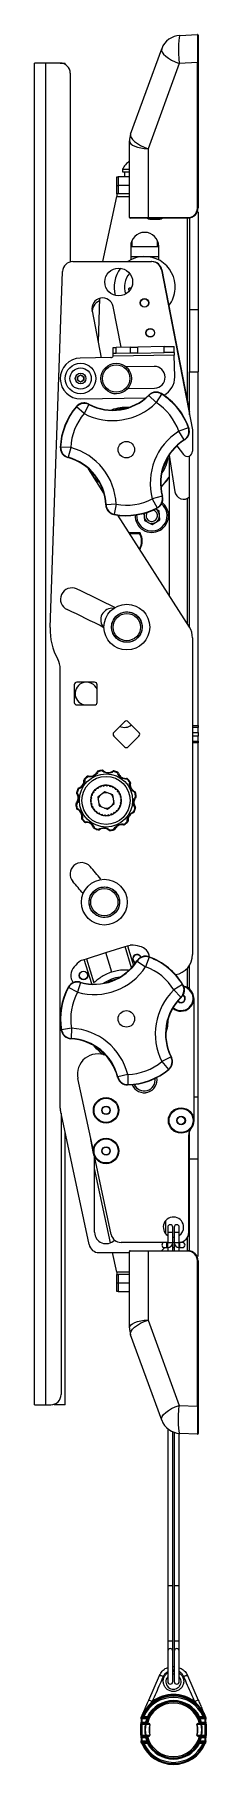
# Model space of a CAD drawing. Extents: x -382 to 1420, y -377 to 265.
# Drawn here: x -146.8 to -144.69, y 7.72 to 28.98 of the extents above; entities that cross this region are included whole.
import ezdxf

# ---------------------------------------------------------------- set-up
doc = ezdxf.new("R2010")
doc.units = 0
doc.header["$MEASUREMENT"] = 0
doc.layers.add('AV-Detl-Obje-Brkt', color=202, linetype='CONTINUOUS')
doc.layers.add('AV-Detl-Obje-Mont', color=232, linetype='CONTINUOUS')

msp = doc.modelspace()

# ---------------------------------------------------------------- linework, layer by layer
at = {"layer": 'AV-Detl-Obje-Brkt', "linetype": 'Continuous', "lineweight": 15}
for p, q in [((-146.65978, 28.63055), (-146.79554, 28.63055)), ((-146.79554, 12.14083), (-146.79554, 28.63055)), ((-146.48324, 28.63055), (-146.65978, 28.63055)), ((-146.65978, 12.14083), (-146.65978, 28.63055)), ((-146.48324, 28.63055), (-146.42043, 28.63055)), ((-146.42043, 28.61361), (-146.42043, 28.63055)), ((-146.35832, 28.50562), (-146.35832, 26.18617)), ((-146.47075, 15.72473), (-146.47075, 12.26576)), ((-146.42043, 12.14083), (-146.42043, 15.488)), ((-146.79554, 12.14083), (-146.65978, 12.14083)), ((-146.65978, 12.14083), (-146.59567, 12.14083)), ((-146.55619, 12.14724), (-146.55619, 12.14083)), ((-146.42043, 12.14083), (-146.55619, 12.14083)), ((-145.16216, 11.84752), (-145.16216, 9.91898)), ((-145.0997, 9.91898), (-145.0997, 11.80859)), ((-145.08221, 11.80177), (-145.08221, 9.91898)), ((-145.01975, 9.91898), (-145.01975, 11.7887)), ((-145.16216, 9.91898), (-145.16216, 9.238)), ((-145.16216, 9.91898), (-145.0997, 9.91898)), ((-145.0997, 9.238), (-145.0997, 9.91898)), ((-145.08221, 9.91898), (-145.08221, 9.238)), ((-145.08221, 9.91898), (-145.05098, 9.91898)), ((-145.05098, 9.91898), (-145.01975, 9.91898)), ((-145.01975, 9.238), (-145.01975, 9.91898)), ((-145.16216, 9.238), (-145.16216, 9.11318)), ((-145.16216, 9.238), (-145.0997, 9.238)), ((-145.0997, 9.11318), (-145.0997, 9.238)), ((-145.08221, 9.238), (-145.08221, 9.11318)), ((-145.08221, 9.238), (-145.05098, 9.238)), ((-145.05098, 9.238), (-145.01975, 9.238)), ((-145.01975, 9.11318), (-145.01975, 9.238)), ((-145.16216, 9.11318), (-145.16216, 8.73856)), ((-145.0997, 8.73856), (-145.0997, 9.11318)), ((-145.08221, 9.11318), (-145.08221, 8.73856)), ((-145.01975, 8.73856), (-145.01975, 9.11318)), ((-145.39487, 8.51067), (-145.2627, 8.81352)), ((-145.10091, 8.92355), (-145.08361, 8.92318)), ((-145.08221, 8.87823), (-145.0997, 8.87861)), ((-145.0997, 8.86455), (-145.08221, 8.86434)), ((-145.08221, 8.83083), (-145.0997, 8.83104)), ((-144.91922, 8.81352), (-144.78705, 8.51067)), ((-145.48916, 8.2901), (-145.48818, 8.29557)), ((-145.48078, 8.31383), (-145.47792, 8.31399)), ((-145.48024, 8.31508), (-145.47789, 8.31405)), ((-145.47792, 8.31399), (-145.47758, 8.3141)), ((-145.47789, 8.31405), (-145.47792, 8.31399)), ((-145.47325, 8.29601), (-145.40682, 8.29601)), ((-145.46923, 8.3002), (-145.4716, 8.29987)), ((-145.46873, 8.30024), (-145.46923, 8.3002)), ((-145.46025, 8.30097), (-145.46873, 8.30024)), ((-145.45424, 8.30108), (-145.45424, 8.31107)), ((-145.45424, 8.31107), (-145.40992, 8.31107)), ((-145.40992, 8.30108), (-145.45424, 8.30108)), ((-145.41313, 8.28857), (-145.41001, 8.29146)), ((-145.40992, 8.30108), (-145.40992, 8.31107)), ((-145.40105, 8.30646), (-145.40992, 8.31107)), ((-145.40682, 8.29601), (-145.40992, 8.30108)), ((-145.40202, 8.29246), (-145.40406, 8.28962)), ((-144.78087, 8.30646), (-144.772, 8.31107)), ((-144.77786, 8.28962), (-144.7799, 8.29246)), ((-144.772, 8.30108), (-144.7751, 8.29601)), ((-144.7751, 8.29601), (-144.71721, 8.29601)), ((-144.772, 8.31107), (-144.72768, 8.31107)), ((-144.772, 8.30108), (-144.772, 8.31107)), ((-144.72768, 8.30108), (-144.772, 8.30108)), ((-144.77191, 8.29146), (-144.76879, 8.28857)), ((-144.72768, 8.30108), (-144.72768, 8.31107)), ((-144.71319, 8.30024), (-144.72167, 8.30097)), ((-144.71599, 8.29461), (-144.71721, 8.29601)), ((-144.71269, 8.3002), (-144.71319, 8.30024)), ((-144.71031, 8.29987), (-144.71269, 8.3002)), ((-144.70434, 8.3141), (-144.704, 8.31399)), ((-144.70168, 8.31508), (-144.70403, 8.31405)), ((-144.704, 8.31399), (-144.70403, 8.31405)), ((-144.704, 8.31399), (-144.70114, 8.31383)), ((-145.49469, 8.21088), (-145.49469, 8.07948)), ((-145.48684, 8.22287), (-145.49176, 8.21795)), ((-145.48912, 8.2804), (-145.48912, 8.24141)), ((-145.48912, 8.2804), (-145.47912, 8.2804)), ((-145.48912, 8.24141), (-145.47912, 8.24141)), ((-145.47978, 8.2258), (-145.4847, 8.22088)), ((-145.4847, 8.22088), (-145.47908, 8.22073)), ((-145.43809, 8.2258), (-145.47978, 8.2258)), ((-145.41909, 8.2804), (-145.47912, 8.2804)), ((-145.47912, 8.2804), (-145.47912, 8.24141)), ((-145.47912, 8.24141), (-145.43256, 8.24141)), ((-145.47908, 8.21073), (-145.47908, 8.22073)), ((-145.47908, 8.22073), (-145.43833, 8.22073)), ((-145.47908, 8.21073), (-145.47908, 8.07963)), ((-145.43833, 8.21073), (-145.47908, 8.21073)), ((-145.47908, 8.07963), (-145.43833, 8.07963)), ((-145.47908, 8.06964), (-145.47908, 8.07963)), ((-145.43833, 8.22073), (-145.38911, 8.22181)), ((-145.43833, 8.21073), (-145.43833, 8.22073)), ((-145.43191, 8.20952), (-145.43833, 8.21073)), ((-145.43833, 8.07963), (-145.43191, 8.08084)), ((-145.43833, 8.06964), (-145.43833, 8.07963)), ((-145.43529, 8.22238), (-145.43809, 8.2258)), ((-145.43356, 8.22223), (-145.43529, 8.22238)), ((-145.42295, 8.2387), (-145.43256, 8.24141)), ((-145.427, 8.22198), (-145.42637, 8.22506)), ((-145.40985, 8.27659), (-145.41909, 8.2804)), ((-145.38911, 8.22181), (-145.41679, 8.22187)), ((-145.37936, 8.20964), (-145.38273, 8.2104)), ((-145.38273, 8.07997), (-145.37936, 8.08072)), ((-144.79905, 8.21039), (-144.80246, 8.20963)), ((-144.80246, 8.08073), (-144.79905, 8.07997)), ((-144.76383, 8.22187), (-144.79272, 8.2218)), ((-144.76385, 8.22187), (-144.7927, 8.2218)), ((-144.7927, 8.2218), (-144.74361, 8.22073)), ((-144.77207, 8.27659), (-144.76283, 8.2804)), ((-144.70483, 8.2804), (-144.76283, 8.2804)), ((-144.75897, 8.2387), (-144.74935, 8.24141)), ((-144.75174, 8.22236), (-144.75554, 8.22538)), ((-144.75554, 8.22538), (-144.75488, 8.22213)), ((-144.74361, 8.21073), (-144.75, 8.20953)), ((-144.75, 8.08084), (-144.74361, 8.07963)), ((-144.74935, 8.24141), (-144.70279, 8.24141)), ((-144.70214, 8.2258), (-144.74383, 8.2258)), ((-144.74361, 8.21073), (-144.74361, 8.22073)), ((-144.74361, 8.22073), (-144.70284, 8.22073)), ((-144.70284, 8.21073), (-144.74361, 8.21073)), ((-144.74361, 8.07963), (-144.70284, 8.07963)), ((-144.74361, 8.06964), (-144.74361, 8.07963)), ((-144.70483, 8.2804), (-144.69921, 8.28237)), ((-144.70284, 8.22073), (-144.69722, 8.22088)), ((-144.70284, 8.21073), (-144.70284, 8.22073)), ((-144.70284, 8.07963), (-144.70284, 8.21073)), ((-144.70284, 8.06964), (-144.70284, 8.07963)), ((-144.70279, 8.27444), (-144.69921, 8.28237)), ((-144.70279, 8.24141), (-144.70279, 8.27444)), ((-144.6928, 8.27444), (-144.70279, 8.27444)), ((-144.6928, 8.24141), (-144.70279, 8.24141)), ((-144.69722, 8.22088), (-144.70214, 8.2258)), ((-144.69015, 8.21795), (-144.69507, 8.22287)), ((-144.69282, 8.28111), (-144.6928, 8.27444)), ((-144.6928, 8.24141), (-144.6928, 8.27444)), ((-144.68723, 8.07948), (-144.68723, 8.21088)), ((-145.49176, 8.07241), (-145.48684, 8.06749)), ((-145.48818, 7.99479), (-145.48916, 8.00027)), ((-145.48912, 8.04896), (-145.48912, 8.00997)), ((-145.47912, 8.04896), (-145.48912, 8.04896)), ((-145.47912, 8.00997), (-145.48912, 8.00997)), ((-145.47908, 8.06964), (-145.4847, 8.06949)), ((-145.4847, 8.06949), (-145.47978, 8.06457)), ((-145.48072, 7.9764), (-145.48041, 7.97654)), ((-145.47978, 8.06457), (-145.43809, 8.06457)), ((-145.43256, 8.04896), (-145.47912, 8.04896)), ((-145.47912, 8.04896), (-145.47912, 8.00997)), ((-145.47912, 8.00997), (-145.41909, 8.00997)), ((-145.43833, 8.06964), (-145.47908, 8.06964)), ((-145.40682, 7.99436), (-145.47325, 7.99436)), ((-145.47155, 7.99037), (-145.46025, 7.98939)), ((-145.45424, 7.98928), (-145.45424, 7.97929)), ((-145.45424, 7.98928), (-145.40992, 7.98928)), ((-145.40992, 7.97929), (-145.45424, 7.97929)), ((-145.38911, 8.06855), (-145.43833, 8.06964)), ((-145.43809, 8.06457), (-145.43529, 8.06798)), ((-145.43256, 8.04896), (-145.42295, 8.05167)), ((-145.41909, 8.00997), (-145.40985, 8.01377)), ((-145.41679, 8.06849), (-145.38911, 8.06855)), ((-145.41001, 7.99891), (-145.41313, 8.00179)), ((-145.40992, 7.98928), (-145.40682, 7.99436)), ((-145.40992, 7.97929), (-145.40992, 7.98928)), ((-145.40992, 7.97929), (-145.40105, 7.9839)), ((-145.40406, 8.00074), (-145.40202, 7.9979)), ((-144.79272, 8.06856), (-144.76383, 8.0685)), ((-144.74361, 8.06964), (-144.7927, 8.06856)), ((-144.7927, 8.06856), (-144.76385, 8.0685)), ((-144.772, 7.97929), (-144.78087, 7.9839)), ((-144.7799, 7.9979), (-144.77786, 8.00074)), ((-144.7751, 7.99436), (-144.772, 7.98928)), ((-144.70867, 7.99436), (-144.7751, 7.99436)), ((-144.76283, 8.00997), (-144.77207, 8.01377)), ((-144.772, 7.98928), (-144.72768, 7.98928)), ((-144.772, 7.98928), (-144.772, 7.97929)), ((-144.72768, 7.97929), (-144.772, 7.97929)), ((-144.76879, 8.00179), (-144.77191, 7.99891)), ((-144.76283, 8.00997), (-144.70279, 8.00997)), ((-144.74935, 8.04896), (-144.75897, 8.05167)), ((-144.75489, 8.06824), (-144.75554, 8.06499)), ((-144.70279, 8.04896), (-144.74935, 8.04896)), ((-144.74383, 8.06457), (-144.70214, 8.06457)), ((-144.70284, 8.06964), (-144.74361, 8.06964)), ((-144.72768, 7.98928), (-144.72768, 7.97929)), ((-144.72167, 7.98939), (-144.71037, 7.99037)), ((-144.69722, 8.06949), (-144.70284, 8.06964)), ((-144.70279, 8.00997), (-144.70279, 8.04896)), ((-144.70279, 8.04896), (-144.6928, 8.04896)), ((-144.70279, 8.00997), (-144.6928, 8.00997)), ((-144.70214, 8.06457), (-144.69722, 8.06949)), ((-144.7012, 7.9764), (-144.70151, 7.97654)), ((-144.69507, 8.06749), (-144.69015, 8.07241)), ((-144.69374, 7.99479), (-144.69275, 8.00027)), ((-144.6928, 8.00997), (-144.6928, 8.04896))]:
    msp.add_line(p, q, dxfattribs=at)
at = {"layer": 'AV-Detl-Obje-Brkt', "linetype": 'Continuous', "lineweight": 15, "flags": 128}
for points in [[(-144.7178, 8.29602), (-144.71388, 8.29637), (-144.71157, 8.29707)], [(-144.71123, 8.29567), (-144.7123, 8.29531), (-144.71599, 8.29461)], [(-145.49378, 8.21505), (-145.49301, 8.21644), (-145.49176, 8.21795)], [(-144.69015, 8.07241), (-144.68891, 8.07393), (-144.68808, 8.07544)]]:
    msp.add_lwpolyline(points, dxfattribs=at)
at = {"layer": 'AV-Detl-Obje-Brkt', "linetype": 'Continuous', "lineweight": 15}
for centre, radius, start, end in [((-146.48324, 28.50562), 0.12492, 0, 90), ((-146.59567, 12.26576), 0.12492, 270, 0), ((-145.13093, 9.11316), 0.03123, 0.036916, 179.963084), ((-145.051, 9.11317), 0.03122, 89.977073, 179.977054), ((-145.05097, 9.11317), 0.03122, 0.022946, 90.022927), ((-145.29424, 8.65105), 0.16549, 62.465276, 79.013629), ((-145.09095, 8.7376), 0.09299, 139.984474, 314.417634), ((-145.13093, 8.73856), 0.03123, 180, 0), ((-145.05098, 8.73856), 0.03123, 180, 0), ((-144.88768, 8.65105), 0.16549, 100.986371, 117.534724), ((-145.09096, 8.14518), 0.42191, 23.600831, 156.399169), ((-145.09096, 8.14518), 0.41445, 24.175895, 155.824105), ((-145.09096, 8.14518), 0.39936, 24.543296, 155.456704), ((-145.09096, 8.14518), 0.42137, 38.903129, 147.990301), ((-145.09096, 8.14518), 0.35952, 27.478706, 152.521294), ((-145.46623, 8.25909), 0.26151, 64.022023, 74.164948), ((-145.09096, 8.14518), 0.43563, 53.238063, 126.761937), ((-144.71569, 8.25909), 0.26151, 105.835052, 115.977977), ((-145.47802, 8.29788), 0.01042, 192.786211, 265.528301), ((-145.09096, 8.14518), 0.42474, 158.570779, 158.745775), ((-145.47325, 8.306), 0.00999, 157.202864, 269.995519), ((-145.09096, 8.14518), 0.42474, 156.604927, 157.18534), ((-145.4716, 8.30987), 0.00999, 156.622741, 269.995087), ((-145.09096, 8.14518), 0.42474, 156.421822, 156.604927), ((-145.46864, 8.31021), 0.01002, 157.838979, 266.632004), ((-145.46832, 8.31026), 0.01002, 157.459384, 267.65301), ((-145.09096, 8.13519), 0.41474, 156.604927, 157.18534), ((-145.45983, 8.31099), 0.01002, 156.931448, 267.619928), ((-145.09096, 8.14518), 0.34427, 12.995599, 166.891693), ((-145.09096, 8.14518), 0.32928, 13.756251, 166.491198), ((-145.40992, 8.31108), 0.01, 270.025512, 332.495782), ((-145.40683, 8.30601), 0.01, 270.025792, 332.992071), ((-145.09096, 8.14518), 0.34953, 27.478706, 152.521294), ((-144.30508, 8.99056), 1.29196, 211.971904, 212.233385), ((-145.87381, 8.98865), 1.28837, 327.766252, 328.02846), ((-144.77509, 8.30601), 0.01, 207.007929, 269.974208), ((-144.772, 8.31108), 0.01, 207.504218, 269.974488), ((-144.72209, 8.31099), 0.01002, 272.380072, 23.068552), ((-144.7136, 8.31026), 0.01002, 272.34699, 22.540616), ((-144.71328, 8.31021), 0.01002, 273.367996, 22.161021), ((-144.71032, 8.30987), 0.00999, 270.004913, 23.377259), ((-145.09096, 8.13519), 0.41474, 22.895952, 23.395073), ((-144.7089, 8.30654), 0.00999, 270.004541, 22.878388), ((-145.09096, 8.14518), 0.42474, 23.395073, 23.578178), ((-145.09096, 8.14518), 0.42474, 22.895952, 23.395073), ((-145.09096, 8.14518), 0.42474, 20.806897, 21.429221), ((-144.69642, 8.29045), 0.00355, 359.246714, 42.129679), ((-145.48471, 8.21089), 0.00998, 89.955992, 134.996599), ((-145.48147, 8.29532), 0.0093, 214.198018, 284.308704), ((-145.47978, 8.21581), 0.00998, 89.955992, 134.996599), ((-145.09096, 8.14518), 0.3535, 169.313324, 190.686676), ((-145.44122, 8.21163), 0.00954, 347.239878, 72.387752), ((-145.44122, 8.07873), 0.00954, 287.612248, 12.760122), ((-145.43809, 8.21581), 0.00999, 39.184134, 90.038001), ((-145.09096, 8.14518), 0.34697, 169.313324, 190.686676), ((-145.09096, 8.14518), 0.3549, 157.604378, 164.268396), ((-145.09096, 8.14518), 0.34491, 157.604378, 164.268396), ((-145.40925, 8.29477), 0.00731, 237.919752, 315.254576), ((-145.09096, 8.14518), 0.29897, 167.401194, 192.598806), ((-145.39209, 8.21266), 0.00963, 346.411416, 71.951316), ((-145.39209, 8.07771), 0.00963, 288.048684, 13.588584), ((-145.38911, 8.21182), 0.00999, 347.401194, 89.871834), ((-145.38911, 8.07854), 0.00999, 270.128166, 12.598806), ((-145.09096, 8.14518), 0.29551, 167.401194, 192.598806), ((-144.7927, 8.21181), 0.00999, 90.128169, 192.592638), ((-144.7927, 8.07855), 0.00999, 167.407362, 269.871831), ((-145.09096, 8.14518), 0.29562, 347.407362, 12.592638), ((-144.7897, 8.21265), 0.00963, 108.194765, 193.593668), ((-144.7897, 8.07771), 0.00963, 166.406332, 251.805235), ((-145.09096, 8.14518), 0.2991, 347.407362, 12.592638), ((-144.77267, 8.29477), 0.00731, 224.745424, 302.080248), ((-145.09096, 8.14518), 0.34491, 15.731604, 22.395622), ((-145.09096, 8.14518), 0.3549, 15.731604, 22.395622), ((-144.7407, 8.21164), 0.00954, 107.758515, 192.774536), ((-144.7407, 8.07873), 0.00954, 167.225464, 252.241485), ((-145.09096, 8.14518), 0.34697, 349.312779, 10.687221), ((-145.09096, 8.14518), 0.35348, 349.312779, 10.687221), ((-145.09096, 8.14518), 0.40912, 18.417377, 19.299451), ((-144.70213, 8.21581), 0.00998, 45.003401, 90.044008), ((-144.69791, 8.2721), 0.01035, 60.506212, 97.179417), ((-144.69721, 8.21089), 0.00998, 45.003401, 90.044008), ((-144.69721, 8.21089), 0.00998, 22.184351, 44.999193), ((-145.48471, 8.07947), 0.00998, 199.411506, 224.999039), ((-145.48471, 8.07947), 0.00998, 225.003401, 270.044008), ((-145.48147, 7.99504), 0.0093, 75.691296, 145.801982), ((-145.47802, 7.99249), 0.01042, 94.471699, 167.213789), ((-145.47978, 8.07455), 0.00998, 225.003401, 270.044008), ((-145.09096, 8.14518), 0.42474, 201.287854, 201.489399), ((-145.47325, 7.98436), 0.00999, 90.004481, 202.797136), ((-145.09096, 8.14518), 0.42474, 202.81466, 203.414034), ((-145.47155, 7.98037), 0.00999, 90.004928, 203.39621), ((-145.47114, 7.98035), 0.01002, 92.336408, 202.368984), ((-145.09096, 8.14518), 0.42474, 203.414034, 336.585966), ((-145.09096, 8.14518), 0.42439, 203.414034, 336.585966), ((-145.09096, 8.15517), 0.41474, 202.81466, 203.414034), ((-145.45983, 7.97938), 0.01002, 92.380072, 203.068552), ((-145.09096, 8.14518), 0.41445, 204.175895, 335.824105), ((-145.09096, 8.14518), 0.39936, 204.543296, 335.456704), ((-145.43809, 8.07455), 0.00999, 269.961275, 320.802473), ((-145.09096, 8.14518), 0.3549, 195.731604, 202.395622), ((-145.09096, 8.14518), 0.34427, 191.819318, 346.837223), ((-145.09096, 8.14518), 0.34491, 195.731604, 202.395622), ((-145.40925, 7.9956), 0.00731, 44.745424, 122.080248), ((-145.09096, 8.14518), 0.32928, 193.703206, 346.388597), ((-145.40992, 7.97929), 0.01, 27.504218, 89.974488), ((-145.09096, 8.14518), 0.35952, 207.478706, 332.521294), ((-145.40683, 7.98436), 0.01, 27.007929, 89.974208), ((-144.30811, 7.30171), 1.28837, 147.766252, 148.02846), ((-145.09096, 8.14518), 0.34953, 207.478706, 332.521294), ((-144.77509, 7.98436), 0.01, 90.025792, 152.992071), ((-145.87684, 7.29981), 1.29196, 31.971904, 32.233385), ((-144.772, 7.97929), 0.01, 90.025512, 152.495782), ((-144.77267, 7.9956), 0.00731, 57.919752, 135.254576), ((-145.09096, 8.14518), 0.34491, 337.604378, 344.268396), ((-145.09096, 8.14518), 0.3549, 337.604378, 344.268396), ((-144.72209, 7.97938), 0.01002, 336.931448, 87.619928), ((-145.09096, 8.15517), 0.41474, 336.585966, 337.18534), ((-144.71078, 7.98035), 0.01002, 337.631016, 87.663592), ((-144.71037, 7.98037), 0.00999, 336.60379, 89.995072), ((-144.70867, 7.98436), 0.00999, 337.202864, 89.995519), ((-144.7039, 7.99249), 0.01042, 12.786211, 85.528301), ((-144.70045, 7.99504), 0.0093, 34.198018, 104.308704), ((-144.70213, 8.07455), 0.00998, 269.955992, 314.996599), ((-145.09096, 8.14518), 0.42474, 336.585966, 337.18534), ((-144.69721, 8.07947), 0.00998, 269.955992, 314.996599), ((-145.09096, 8.14518), 0.42474, 338.509374, 338.711415)]:
    msp.add_arc(centre, radius, start, end, dxfattribs=at)
for centre, major_axis, ratio, start_param, end_param in [((-145.47908, 8.21088), (0.01562, 0), 0.00942693, 3.11541271, 4.71238898), ((-145.47908, 8.07948), (0.01562, 0), 0.00942693, 1.57079633, 3.16777259), ((-145.48979, 8.24141), (0, 0.02561), 0.02618592, 3.74445274, 4.71238898), ((-145.48979, 8.2804), (0, 0.02561), 0.02618592, 4.71238898, 5.10074701), ((-145.47979, 8.24141), (0, 0.01562), 0.04294491, 3.16777259, 4.71238898), ((-145.47979, 8.2804), (0, 0.01562), 0.04294491, 4.71238898, 5.10074701), ((-144.70284, 8.21088), (0.01562, 0), 0.00942693, 4.71238898, 6.30936525), ((-144.70284, 8.07948), (0.01562, 0), 0.00942693, 6.25700537, 7.85398163), ((-144.70212, 8.24141), (0, 0.01562), 0.04294491, 1.57079633, 3.11541271), ((-144.69213, 8.24141), (0, 0.02561), 0.02618592, 1.57079633, 2.51858954), ((-145.48979, 8.04896), (0, 0.02561), 0.02618592, 4.71238898, 5.66018219), ((-145.48979, 8.00997), (0, 0.02561), 0.02618592, 4.32403095, 4.71238898), ((-145.47979, 8.04896), (0, 0.01562), 0.04294491, 4.71238898, 6.25700537), ((-145.47979, 8.00997), (0, 0.01562), 0.04294491, 4.32403095, 4.71238898), ((-144.70212, 8.04896), (0, 0.01562), 0.04294491, 0.02617994, 1.57079633), ((-144.70212, 8.00997), (0, 0.01562), 0.04294491, 1.57079633, 1.95915435), ((-144.69213, 8.04896), (0, 0.02561), 0.02618592, 0.60286009, 1.57079633), ((-144.69213, 8.00997), (0, 0.02561), 0.02618592, 1.57079633, 1.95915435)]:
    msp.add_ellipse(centre, major_axis=major_axis, ratio=ratio, start_param=start_param, end_param=end_param, dxfattribs=at)
for points, knots in [([(-145.21773, 8.7978), (-145.23112, 8.76739), (-145.27567, 8.66622), (-145.3204, 8.56498), (-145.35168, 8.49418)], [0, 0, 0, 0, 0.30059156, 1, 1, 1, 1]), ([(-145.2627, 8.81352), (-145.25228, 8.8317), (-145.23142, 8.86808), (-145.19317, 8.90054), (-145.16757, 8.90805), (-145.16216, 8.90964)], [0, 0, 0, 0, 0.44089828, 0.88204769, 1, 1, 1, 1]), ([(-145.16216, 8.85931), (-145.17288, 8.85232), (-145.19675, 8.83679), (-145.21028, 8.81165), (-145.21773, 8.7978)], [0, 0, 0, 0, 0.44926072, 1, 1, 1, 1]), ([(-145.0037, 8.6514), (-145.0091, 8.64672), (-145.02513, 8.63283), (-145.05805, 8.61837), (-145.10055, 8.61434), (-145.14219, 8.62459), (-145.17821, 8.64806), (-145.20434, 8.68218), (-145.21754, 8.72295), (-145.21648, 8.76586), (-145.20096, 8.80548), (-145.18061, 8.83143), (-145.16547, 8.84116), (-145.16216, 8.84328)], [0, 0, 0, 0, 0.05200359, 0.15426257, 0.25531653, 0.35756806, 0.46009672, 0.56264053, 0.66503261, 0.76720976, 0.86926016, 0.97143169, 1, 1, 1, 1]), ([(-145.02586, 8.67118), (-145.02235, 8.67493), (-145.01164, 8.68636), (-144.99977, 8.7104), (-144.99562, 8.74203), (-145.00167, 8.77366), (-145.01379, 8.7908), (-145.01975, 8.79923)], [0, 0, 0, 0, 0.10942177, 0.33305909, 0.55755925, 0.78215309, 1, 1, 1, 1]), ([(-145.01975, 8.90917), (-145.01198, 8.9066), (-144.98426, 8.89746), (-144.94726, 8.86404), (-144.92817, 8.82965), (-144.91922, 8.81352)], [0, 0, 0, 0, 0.17160483, 0.61156184, 1, 1, 1, 1]), ([(-144.96419, 8.7978), (-144.97066, 8.80996), (-144.9841, 8.83521), (-145.00757, 8.85171), (-145.01975, 8.86026)], [0, 0, 0, 0, 0.48124207, 1, 1, 1, 1]), ([(-145.01975, 8.84236), (-145.01148, 8.83639), (-144.99171, 8.82212), (-144.97223, 8.78778), (-144.96308, 8.74606), (-144.96884, 8.70361), (-144.98467, 8.67161), (-144.99899, 8.6564), (-145.0037, 8.6514)], [0, 0, 0, 0, 0.13818892, 0.33042998, 0.5227549, 0.71479828, 0.90620068, 1, 1, 1, 1]), ([(-144.83024, 8.49418), (-144.84369, 8.52461), (-144.88843, 8.62587), (-144.93301, 8.72704), (-144.96419, 8.7978)], [0, 0, 0, 0, 0.30059543, 1, 1, 1, 1]), ([(-145.48024, 8.31508), (-145.47154, 8.33499), (-145.45285, 8.37783), (-145.4253, 8.44095), (-145.40504, 8.48737), (-145.39487, 8.51067)], [0, 0, 0, 0, 0.30181849, 0.64940783, 1, 1, 1, 1]), ([(-144.78705, 8.51067), (-144.77878, 8.49173), (-144.76208, 8.45347), (-144.74, 8.40287), (-144.72018, 8.35747), (-144.70787, 8.32925), (-144.70168, 8.31508)], [0, 0, 0, 0, 0.28499452, 0.57546337, 0.78674288, 1, 1, 1, 1]), ([(-145.48818, 8.29557), (-145.48782, 8.29651), (-145.48656, 8.29982), (-145.48465, 8.30461), (-145.48289, 8.30886), (-145.48261, 8.30954), (-145.48246, 8.30987)], [0, 0, 0, 0, 0.1185126, 0.42165831, 0.71139179, 1, 1, 1, 1]), ([(-145.47325, 8.29601), (-145.47339, 8.29581), (-145.47368, 8.29539), (-145.47541, 8.29283), (-145.47726, 8.29001), (-145.47848, 8.28805), (-145.47883, 8.28749)], [0, 0, 0, 0, 0.281296607, 0.569500196, 0.87805533, 1, 1, 1, 1]), ([(-145.44974, 8.36905), (-145.45387, 8.36195), (-145.46423, 8.34415), (-145.47276, 8.32535), (-145.47789, 8.31405)], [0, 0, 0, 0, 0.39871181, 1, 1, 1, 1]), ([(-145.47758, 8.3141), (-145.47563, 8.31428), (-145.47279, 8.31456), (-145.46995, 8.31483), (-145.46906, 8.31491)], [0, 0, 0, 0, 0.6863935, 1, 1, 1, 1]), ([(-145.46906, 8.31491), (-145.46846, 8.31477), (-145.46728, 8.3145), (-145.46373, 8.3136), (-145.4593, 8.31244), (-145.45593, 8.31153), (-145.45424, 8.31107)], [0, 0, 0, 0, 0.2498812, 0.49297569, 0.74579759, 1, 1, 1, 1]), ([(-145.45424, 8.30108), (-145.45492, 8.30108), (-145.45627, 8.30108), (-145.45806, 8.30105), (-145.45951, 8.30102), (-145.46, 8.30099), (-145.46025, 8.30097)], [0, 0, 0, 0, 0.26121939, 0.51763352, 0.75852039, 1, 1, 1, 1]), ([(-145.35168, 8.49418), (-145.38576, 8.4576), (-145.42224, 8.41845), (-145.44804, 8.37211), (-145.44974, 8.36905)], [0, 0, 0, 0, 0.93411873, 1, 1, 1, 1]), ([(-145.41001, 8.29146), (-145.40963, 8.29196), (-145.40852, 8.29347), (-145.40708, 8.29542), (-145.40691, 8.29581), (-145.40682, 8.29601)], [0, 0, 0, 0, 0.2042771, 0.60781567, 1, 1, 1, 1]), ([(-145.41001, 8.29146), (-145.40994, 8.29144), (-145.40872, 8.29105), (-145.40651, 8.2907), (-145.40374, 8.29109), (-145.40259, 8.29201), (-145.40202, 8.29246)], [0, 0, 0, 0, 0.02195155, 0.37438294, 0.68734755, 1, 1, 1, 1]), ([(-144.75984, 8.41159), (-144.76766, 8.42246), (-144.78882, 8.45186), (-144.81423, 8.47781), (-144.83024, 8.49418)], [0, 0, 0, 0, 0.36965882, 1, 1, 1, 1]), ([(-144.7799, 8.29246), (-144.77932, 8.292), (-144.77817, 8.29108), (-144.7754, 8.29071), (-144.77319, 8.29106), (-144.77198, 8.29144), (-144.77191, 8.29146)], [0, 0, 0, 0, 0.31401231, 0.62792206, 0.97804861, 1, 1, 1, 1]), ([(-144.7751, 8.29601), (-144.77501, 8.29581), (-144.77484, 8.29542), (-144.7734, 8.29347), (-144.77229, 8.29196), (-144.77191, 8.29146)], [0, 0, 0, 0, 0.39218433, 0.7957229, 1, 1, 1, 1]), ([(-144.70403, 8.31405), (-144.71843, 8.34436), (-144.73464, 8.37844), (-144.75732, 8.40828), (-144.75984, 8.41159)], [0, 0, 0, 0, 0.88901757, 1, 1, 1, 1]), ([(-144.72768, 8.31107), (-144.72581, 8.31157), (-144.72204, 8.31259), (-144.71715, 8.31386), (-144.71412, 8.31462), (-144.71319, 8.31484), (-144.71286, 8.31491)], [0, 0, 0, 0, 0.28134709, 0.56774061, 0.84835835, 1, 1, 1, 1]), ([(-144.72167, 8.30097), (-144.7218, 8.30098), (-144.72219, 8.30101), (-144.72344, 8.30104), (-144.72541, 8.30107), (-144.72692, 8.30108), (-144.72768, 8.30108)], [0, 0, 0, 0, 0.14589557, 0.42161167, 0.71101178, 1, 1, 1, 1]), ([(-144.71721, 8.29601), (-144.71718, 8.29601), (-144.71695, 8.29602), (-144.71511, 8.29613), (-144.71315, 8.29622), (-144.71142, 8.29631)], [0, 0, 0, 0, 0.01554786, 0.1288099, 1, 1, 1, 1]), ([(-144.70483, 8.2804), (-144.70617, 8.28226), (-144.70883, 8.28595), (-144.71266, 8.29073), (-144.71499, 8.29346), (-144.71587, 8.29447), (-144.71599, 8.29461)], [0, 0, 0, 0, 0.32525773, 0.64668306, 0.9482094, 1, 1, 1, 1]), ([(-144.71286, 8.31491), (-144.71091, 8.31473), (-144.70807, 8.31445), (-144.70523, 8.31418), (-144.70434, 8.3141)], [0, 0, 0, 0, 0.68639351, 1, 1, 1, 1]), ([(-144.71142, 8.29631), (-144.71072, 8.29635), (-144.70939, 8.29643), (-144.70905, 8.29651), (-144.70889, 8.29655)], [0, 0, 0, 0, 0.52476669, 1, 1, 1, 1]), ([(-144.71087, 8.29633), (-144.71011, 8.29637), (-144.70908, 8.29643), (-144.70793, 8.29654), (-144.70686, 8.29671), (-144.7053, 8.29714), (-144.70305, 8.29824), (-144.70066, 8.3004), (-144.69978, 8.3026), (-144.69937, 8.30361)], [0, 0, 0, 0, 0.27532875, 0.37539574, 0.44523775, 0.52057731, 0.63670497, 0.83333994, 1, 1, 1, 1]), ([(-144.70119, 8.31394), (-144.70026, 8.31177), (-144.69825, 8.30713), (-144.69543, 8.29991), (-144.69392, 8.29606)], [0, 0, 0, 0, 0.46700259, 1, 1, 1, 1]), ([(-144.69909, 8.30576), (-144.69899, 8.30631), (-144.69879, 8.3074), (-144.69918, 8.30845), (-144.69937, 8.30898)], [0, 0, 0, 0, 0.495689, 1, 1, 1, 1]), ([(-144.69921, 8.28237), (-144.69754, 8.28498), (-144.69508, 8.28883), (-144.6941, 8.29185), (-144.69379, 8.29283)], [0, 0, 0, 0, 0.679274073, 1, 1, 1, 1]), ([(-144.69392, 8.29606), (-144.69391, 8.29603), (-144.69386, 8.29587), (-144.69366, 8.29525), (-144.69351, 8.2942), (-144.6937, 8.29326), (-144.69379, 8.29283)], [0, 0, 0, 0, 0.0274148, 0.15057904, 0.60383072, 1, 1, 1, 1]), ([(-144.69392, 8.29606), (-144.69391, 8.29601), (-144.6938, 8.29574), (-144.69343, 8.29464), (-144.69298, 8.2928), (-144.6929, 8.29117), (-144.69287, 8.2904)], [0, 0, 0, 0, 0.02730296, 0.15007388, 0.6029091, 1, 1, 1, 1]), ([(-145.49376, 8.21504), (-145.49424, 8.21394), (-145.49482, 8.21259), (-145.4946, 8.21117), (-145.49456, 8.2109)], [0, 0, 0, 0, 0.80623088, 1, 1, 1, 1]), ([(-145.49176, 8.21795), (-145.49259, 8.2171), (-145.49345, 8.21622), (-145.49375, 8.21508), (-145.49376, 8.21504)], [0, 0, 0, 0, 0.96250454, 1, 1, 1, 1]), ([(-145.47917, 8.28631), (-145.47917, 8.28632), (-145.47918, 8.28659), (-145.4791, 8.28701), (-145.4789, 8.28737), (-145.47883, 8.28749)], [0, 0, 0, 0, 0.00987571, 0.64871071, 1, 1, 1, 1]), ([(-145.43809, 8.2258), (-145.43811, 8.22587), (-145.43816, 8.22609), (-145.43776, 8.22781), (-145.43666, 8.23136), (-145.43491, 8.23614), (-145.43335, 8.23964), (-145.43256, 8.24141)], [0, 0, 0, 0, 0.1123187, 0.32215864, 0.54000592, 0.76785191, 1, 1, 1, 1]), ([(-145.43529, 8.22238), (-145.43526, 8.22236), (-145.43511, 8.22229), (-145.43355, 8.22216), (-145.42944, 8.22201), (-145.42364, 8.22191), (-145.41907, 8.22188), (-145.41679, 8.22187)], [0, 0, 0, 0, 0.06715442, 0.2954668, 0.5281352, 0.76413166, 1, 1, 1, 1]), ([(-145.41749, 8.22189), (-145.41868, 8.22189), (-145.42242, 8.22189), (-145.42769, 8.22198), (-145.43163, 8.22209), (-145.43345, 8.22219), (-145.43356, 8.22221), (-145.4336, 8.22221)], [0, 0, 0, 0, 0.14939677, 0.46947634, 0.73909279, 0.90968898, 1, 1, 1, 1]), ([(-145.38273, 8.2104), (-145.38783, 8.21031), (-145.40425, 8.21003), (-145.42062, 8.20973), (-145.43191, 8.20952)], [0, 0, 0, 0, 0.31075133, 1, 1, 1, 1]), ([(-145.43191, 8.08084), (-145.42682, 8.08075), (-145.41045, 8.08045), (-145.39404, 8.08017), (-145.38273, 8.07997)], [0, 0, 0, 0, 0.31075131, 1, 1, 1, 1]), ([(-145.42295, 8.2387), (-145.42373, 8.23583), (-145.42507, 8.23091), (-145.42597, 8.22677), (-145.42635, 8.22506)], [0, 0, 0, 0, 0.58364803, 1, 1, 1, 1]), ([(-145.41909, 8.2804), (-145.41776, 8.28231), (-145.41576, 8.28519), (-145.41379, 8.28772), (-145.41313, 8.28857)], [0, 0, 0, 0, 0.66398899, 1, 1, 1, 1]), ([(-145.40406, 8.28962), (-145.4047, 8.28827), (-145.4066, 8.28426), (-145.40856, 8.27965), (-145.40985, 8.27659)], [0, 0, 0, 0, 0.33759252, 1, 1, 1, 1]), ([(-144.75, 8.20953), (-144.75511, 8.20962), (-144.77144, 8.20992), (-144.7878, 8.2102), (-144.79905, 8.21039)], [0, 0, 0, 0, 0.312361987, 1, 1, 1, 1]), ([(-144.79905, 8.07997), (-144.79394, 8.08006), (-144.77757, 8.08034), (-144.76124, 8.08063), (-144.75, 8.08084)], [0, 0, 0, 0, 0.31236201, 1, 1, 1, 1]), ([(-144.77207, 8.27659), (-144.77336, 8.27965), (-144.77532, 8.28426), (-144.77722, 8.28827), (-144.77786, 8.28962)], [0, 0, 0, 0, 0.66240748, 1, 1, 1, 1]), ([(-144.76879, 8.28857), (-144.76813, 8.28772), (-144.76616, 8.28519), (-144.76416, 8.28231), (-144.76283, 8.2804)], [0, 0, 0, 0, 0.33601101, 1, 1, 1, 1]), ([(-144.75174, 8.22236), (-144.75191, 8.22232), (-144.7523, 8.22222), (-144.75556, 8.22209), (-144.75964, 8.22198), (-144.76247, 8.2219), (-144.76382, 8.22187), (-144.76385, 8.22187)], [0, 0, 0, 0, 0.22051639, 0.49283635, 0.74319817, 0.99456699, 1, 1, 1, 1]), ([(-144.75493, 8.22213), (-144.75498, 8.22237), (-144.75537, 8.22445), (-144.7567, 8.2303), (-144.75822, 8.23591), (-144.75897, 8.2387)], [0, 0, 0, 0, 0.06252788, 0.5329253, 1, 1, 1, 1]), ([(-144.74383, 8.2258), (-144.74386, 8.2258), (-144.74626, 8.22572), (-144.751, 8.2256), (-144.75415, 8.22544), (-144.75554, 8.22538)], [0, 0, 0, 0, 0.00785738, 0.56184351, 1, 1, 1, 1]), ([(-144.74935, 8.24141), (-144.74857, 8.23964), (-144.74701, 8.23614), (-144.74526, 8.23136), (-144.74416, 8.22781), (-144.74376, 8.22609), (-144.74381, 8.22587), (-144.74383, 8.2258)], [0, 0, 0, 0, 0.232148086, 0.459994085, 0.677841363, 0.887681299, 1, 1, 1, 1]), ([(-144.69287, 8.2904), (-144.69286, 8.28967), (-144.69283, 8.28675), (-144.69282, 8.28353), (-144.69282, 8.28111)], [0, 0, 0, 0, 0.248904925, 1, 1, 1, 1]), ([(-144.68808, 8.21463), (-144.68817, 8.21495), (-144.68854, 8.21622), (-144.68946, 8.21721), (-144.69015, 8.21795)], [0, 0, 0, 0, 0.24685207, 1, 1, 1, 1]), ([(-144.68812, 8.07547), (-144.68767, 8.07652), (-144.6871, 8.07783), (-144.68731, 8.07919), (-144.68736, 8.07947)], [0, 0, 0, 0, 0.79935888, 1, 1, 1, 1]), ([(-144.68738, 8.21088), (-144.68733, 8.21137), (-144.6872, 8.21267), (-144.68774, 8.21388), (-144.68808, 8.21463)], [0, 0, 0, 0, 0.373621893, 1, 1, 1, 1]), ([(-145.49398, 8.07619), (-145.49386, 8.07572), (-145.49347, 8.07428), (-145.49245, 8.07316), (-145.49176, 8.07241)], [0, 0, 0, 0, 0.32834143, 1, 1, 1, 1]), ([(-145.48246, 7.98049), (-145.48261, 7.98083), (-145.48289, 7.9815), (-145.48465, 7.98576), (-145.48656, 7.99054), (-145.48782, 7.99386), (-145.48818, 7.99479)], [0, 0, 0, 0, 0.288608215, 0.578341692, 0.881487401, 1, 1, 1, 1]), ([(-145.46906, 7.97545), (-145.47101, 7.97564), (-145.4748, 7.976), (-145.47858, 7.97636), (-145.48041, 7.97654)], [0, 0, 0, 0, 0.51466123, 1, 1, 1, 1]), ([(-145.47883, 8.00287), (-145.47883, 8.00288), (-145.47898, 8.00311), (-145.47915, 8.0035), (-145.47917, 8.00391), (-145.47917, 8.00405)], [0, 0, 0, 0, 0.01573695, 0.65318427, 1, 1, 1, 1]), ([(-145.47883, 8.00287), (-145.47848, 8.00232), (-145.47726, 8.00036), (-145.47541, 7.99753), (-145.47368, 7.99497), (-145.47339, 7.99456), (-145.47325, 7.99436)], [0, 0, 0, 0, 0.12194467, 0.4304998, 0.71870339, 1, 1, 1, 1]), ([(-145.45424, 7.97929), (-145.45611, 7.97879), (-145.45988, 7.97777), (-145.46477, 7.9765), (-145.4678, 7.97574), (-145.46873, 7.97553), (-145.46906, 7.97545)], [0, 0, 0, 0, 0.28134709, 0.56774061, 0.84835835, 1, 1, 1, 1]), ([(-145.46025, 7.98939), (-145.46012, 7.98938), (-145.45973, 7.98936), (-145.45848, 7.98932), (-145.4565, 7.98929), (-145.45499, 7.98929), (-145.45424, 7.98928)], [0, 0, 0, 0, 0.14589557, 0.42161167, 0.71101178, 1, 1, 1, 1]), ([(-145.43256, 8.04896), (-145.43309, 8.05013), (-145.43437, 8.05297), (-145.43605, 8.05729), (-145.43737, 8.0612), (-145.43811, 8.06393), (-145.4381, 8.06436), (-145.43809, 8.06457)], [0, 0, 0, 0, 0.15500177, 0.37419245, 0.58563285, 0.79339512, 1, 1, 1, 1]), ([(-145.42536, 8.06092), (-145.42599, 8.06364), (-145.42699, 8.068), (-145.42744, 8.07059), (-145.42761, 8.07156)], [0, 0, 0, 0, 0.624980362, 1, 1, 1, 1]), ([(-145.42533, 8.06092), (-145.42505, 8.05972), (-145.42437, 8.05679), (-145.42347, 8.05357), (-145.42295, 8.05167)], [0, 0, 0, 0, 0.41147294, 1, 1, 1, 1]), ([(-145.41313, 8.00179), (-145.41379, 8.00264), (-145.41576, 8.00517), (-145.41776, 8.00805), (-145.41909, 8.00997)], [0, 0, 0, 0, 0.33601101, 1, 1, 1, 1]), ([(-145.40202, 7.9979), (-145.40259, 7.99836), (-145.40375, 7.99928), (-145.40652, 7.99966), (-145.40873, 7.99931), (-145.40994, 7.99893), (-145.41001, 7.99891)], [0, 0, 0, 0, 0.31401231, 0.62792206, 0.97804861, 1, 1, 1, 1]), ([(-145.40682, 7.99436), (-145.40691, 7.99455), (-145.40708, 7.99495), (-145.40852, 7.9969), (-145.40963, 7.9984), (-145.41001, 7.99891)], [0, 0, 0, 0, 0.39218433, 0.7957229, 1, 1, 1, 1]), ([(-145.40985, 8.01377), (-145.40856, 8.01072), (-145.4066, 8.00611), (-145.4047, 8.0021), (-145.40406, 8.00074)], [0, 0, 0, 0, 0.662407482, 1, 1, 1, 1]), ([(-144.77191, 7.99891), (-144.77198, 7.99893), (-144.77319, 7.99931), (-144.77541, 7.99966), (-144.77818, 7.99928), (-144.77933, 7.99836), (-144.7799, 7.9979)], [0, 0, 0, 0, 0.02195155, 0.37438294, 0.68734755, 1, 1, 1, 1]), ([(-144.77786, 8.00074), (-144.77657, 8.00349), (-144.77464, 8.00763), (-144.77271, 8.01223), (-144.77207, 8.01377)], [0, 0, 0, 0, 0.663527334, 1, 1, 1, 1]), ([(-144.77191, 7.99891), (-144.77229, 7.9984), (-144.7734, 7.9969), (-144.77484, 7.99495), (-144.77501, 7.99455), (-144.7751, 7.99436)], [0, 0, 0, 0, 0.2042771, 0.60781567, 1, 1, 1, 1]), ([(-144.76283, 8.00997), (-144.76349, 8.009), (-144.76547, 8.00611), (-144.76747, 8.00351), (-144.76879, 8.00179)], [0, 0, 0, 0, 0.33675796, 1, 1, 1, 1]), ([(-144.76385, 8.0685), (-144.76382, 8.0685), (-144.76247, 8.06846), (-144.75964, 8.06839), (-144.75556, 8.06828), (-144.7523, 8.06815), (-144.75191, 8.06805), (-144.75174, 8.068)], [0, 0, 0, 0, 0.00543301, 0.25680183, 0.50716365, 0.77948361, 1, 1, 1, 1]), ([(-144.75897, 8.05167), (-144.75822, 8.05446), (-144.7567, 8.06006), (-144.75537, 8.06591), (-144.75498, 8.06799), (-144.75493, 8.06824)], [0, 0, 0, 0, 0.4670747, 0.93747212, 1, 1, 1, 1]), ([(-144.75554, 8.06499), (-144.75497, 8.06544), (-144.7537, 8.06644), (-144.75244, 8.06745), (-144.75174, 8.068)], [0, 0, 0, 0, 0.4458343, 1, 1, 1, 1]), ([(-144.75554, 8.06499), (-144.75415, 8.06492), (-144.751, 8.06477), (-144.74626, 8.06464), (-144.74386, 8.06457), (-144.74383, 8.06457)], [0, 0, 0, 0, 0.43815649, 0.99214262, 1, 1, 1, 1]), ([(-144.74383, 8.06457), (-144.74381, 8.06449), (-144.74376, 8.06428), (-144.74416, 8.06255), (-144.74526, 8.05901), (-144.74701, 8.05423), (-144.74857, 8.05073), (-144.74935, 8.04896)], [0, 0, 0, 0, 0.1123187, 0.32215864, 0.54000592, 0.76785191, 1, 1, 1, 1]), ([(-144.72768, 7.98928), (-144.727, 7.98929), (-144.72565, 7.98929), (-144.72386, 7.98931), (-144.72241, 7.98935), (-144.72192, 7.98938), (-144.72167, 7.98939)], [0, 0, 0, 0, 0.26121939, 0.51763352, 0.75852039, 1, 1, 1, 1]), ([(-144.71286, 7.97545), (-144.71346, 7.97559), (-144.71464, 7.97587), (-144.71819, 7.97677), (-144.72262, 7.97793), (-144.72599, 7.97884), (-144.72768, 7.97929)], [0, 0, 0, 0, 0.2498812, 0.49297569, 0.74579759, 1, 1, 1, 1]), ([(-144.70151, 7.97654), (-144.70345, 7.97635), (-144.70723, 7.97599), (-144.71102, 7.97563), (-144.71286, 7.97545)], [0, 0, 0, 0, 0.51466122, 1, 1, 1, 1]), ([(-144.70867, 7.99436), (-144.70852, 7.99456), (-144.70824, 7.99497), (-144.7065, 7.99753), (-144.70466, 8.00036), (-144.70343, 8.00232), (-144.70309, 8.00287)], [0, 0, 0, 0, 0.28129661, 0.5695002, 0.87805533, 1, 1, 1, 1]), ([(-144.70274, 8.00405), (-144.70274, 8.00404), (-144.70274, 8.00376), (-144.70283, 8.00334), (-144.70302, 8.00299), (-144.70309, 8.00287)], [0, 0, 0, 0, 0.032658, 0.67332165, 1, 1, 1, 1]), ([(-144.69374, 7.99479), (-144.6941, 7.99386), (-144.69536, 7.99054), (-144.69727, 7.98576), (-144.69903, 7.9815), (-144.69931, 7.98083), (-144.69945, 7.98049)], [0, 0, 0, 0, 0.1185126, 0.42165831, 0.71139179, 1, 1, 1, 1]), ([(-144.69015, 8.07241), (-144.68933, 8.07326), (-144.68844, 8.07419), (-144.68814, 8.07538), (-144.68812, 8.07547)], [0, 0, 0, 0, 0.92445123, 1, 1, 1, 1])]:
    msp.add_open_spline(points, degree=3, knots=knots, dxfattribs=at)
at = {"layer": 'AV-Detl-Obje-Mont', "linetype": 'Continuous', "lineweight": 15}
for p, q in [((-145.10816, 28.94663), (-145.10868, 28.94638)), ((-145.01113, 28.9709), (-144.79667, 28.98027)), ((-144.78852, 28.97246), (-144.78852, 28.63885)), ((-145.61668, 27.75812), (-145.23501, 28.80675)), ((-145.02201, 28.62605), (-145.40368, 27.57742)), ((-144.79701, 28.63587), (-145.02201, 28.62605)), ((-144.79701, 26.84781), (-144.79701, 28.63587)), ((-144.78852, 28.63885), (-144.78852, 26.85079)), ((-145.63175, 26.73367), (-145.63175, 27.67267)), ((-145.40368, 27.57742), (-145.40368, 26.7307)), ((-145.7879, 27.12709), (-145.7879, 27.23163)), ((-145.7879, 27.23163), (-145.77116, 27.23163)), ((-145.77116, 27.23163), (-145.77116, 27.12709)), ((-145.63175, 27.23163), (-145.77116, 27.23163)), ((-145.71769, 27.32507), (-145.71769, 27.29409)), ((-145.71769, 27.32507), (-145.63175, 27.32507)), ((-145.71769, 27.29409), (-145.63175, 27.29409)), ((-145.69421, 27.29409), (-145.69421, 27.23163)), ((-145.7879, 27.12707), (-145.78788, 27.12709)), ((-145.7879, 27.02248), (-145.7879, 27.12707)), ((-145.78788, 27.02256), (-145.7879, 27.02248)), ((-145.7879, 27.02248), (-145.7879, 26.99133)), ((-145.78788, 27.12709), (-145.77116, 27.12709)), ((-145.77116, 27.02256), (-145.78788, 27.02256)), ((-145.77116, 27.12709), (-145.77116, 27.02256)), ((-145.63175, 27.12709), (-145.77116, 27.12709)), ((-145.63175, 27.02256), (-145.77116, 27.02256)), ((-145.95819, 26.19017), (-145.7879, 26.99133)), ((-145.7879, 26.99133), (-145.63175, 26.99133)), ((-144.78852, 26.8001), (-144.78852, 25.60051)), ((-145.403, 26.72587), (-145.62394, 26.72587)), ((-145.40368, 26.7307), (-144.91413, 26.7307)), ((-144.91345, 26.72587), (-145.403, 26.72587)), ((-145.3819, 26.71025), (-145.25698, 26.71025)), ((-145.28821, 26.71025), (-145.28821, 26.72587)), ((-144.92429, 26.72587), (-144.92429, 24.49934)), ((-144.89306, 26.72754), (-144.89306, 25.60051)), ((-145.61626, 26.37756), (-145.27247, 26.37756)), ((-145.61626, 26.37756), (-145.61626, 26.21089)), ((-145.60052, 26.44942), (-145.60052, 26.37756)), ((-145.28821, 26.37756), (-145.28821, 26.44942)), ((-145.27247, 26.21089), (-145.27247, 26.37756)), ((-146.32695, 26.19017), (-145.36229, 26.19017)), ((-145.61626, 26.25264), (-145.27247, 26.25264)), ((-146.60467, 21.69166), (-146.45179, 26.06961)), ((-145.23967, 26.08909), (-144.85711, 24.12098)), ((-145.2333, 26.08909), (-144.89306, 24.33867)), ((-145.99715, 25.73931), (-146.01594, 25.20126)), ((-145.64269, 25.85299), (-145.63718, 25.8252)), ((-145.61136, 25.8622), (-145.63181, 25.86418)), ((-145.61728, 25.85167), (-145.61861, 25.86291)), ((-145.61626, 25.86268), (-145.61626, 25.85337)), ((-145.59303, 25.92564), (-145.60006, 25.88981)), ((-146.09086, 25.58669), (-145.97833, 25.00779)), ((-146.08733, 25.58263), (-146.07642, 25.63394)), ((-145.73364, 25.13692), (-145.83089, 25.63723)), ((-144.89306, 25.60051), (-144.78852, 25.60051)), ((-144.89306, 25.60051), (-144.89306, 24.83562)), ((-144.78852, 25.60051), (-144.78852, 24.83562)), ((-145.83174, 25.13524), (-145.79515, 25.13587)), ((-145.83046, 25.0606), (-145.83174, 25.13524)), ((-145.61851, 25.1389), (-145.79515, 25.13587)), ((-145.79387, 25.06123), (-145.79515, 25.13587)), ((-145.61851, 25.1389), (-145.53019, 25.14041)), ((-145.61723, 25.06426), (-145.61851, 25.1389)), ((-145.20722, 25.14595), (-145.53019, 25.14041)), ((-145.52891, 25.06577), (-145.53019, 25.14041)), ((-145.20722, 25.14595), (-145.08231, 25.14809)), ((-145.20594, 25.07131), (-145.20722, 25.14595)), ((-145.08103, 25.07345), (-145.08231, 25.14809)), ((-145.86082, 25.0098), (-146.23553, 25.00338)), ((-145.0805, 25.04222), (-145.8324, 25.02933)), ((-145.79387, 25.06123), (-145.83046, 25.0606)), ((-145.61723, 25.06426), (-145.79387, 25.06123)), ((-145.32797, 24.9015), (-145.67179, 24.8956)), ((-145.52891, 25.06577), (-145.61723, 25.06426)), ((-145.52891, 25.06577), (-145.20594, 25.07131)), ((-145.08103, 25.07345), (-145.20594, 25.07131)), ((-145.08103, 25.07345), (-145.0805, 25.04222)), ((-145.07589, 24.77338), (-145.0805, 25.04222)), ((-146.27022, 24.77607), (-146.23125, 24.79858)), ((-146.27022, 24.73107), (-146.27022, 24.77607)), ((-146.23125, 24.70857), (-146.27022, 24.73107)), ((-146.23125, 24.79858), (-146.19227, 24.77607)), ((-146.19227, 24.73107), (-146.23125, 24.70857)), ((-146.19227, 24.77607), (-146.19227, 24.73107)), ((-145.6293, 24.83768), (-145.63986, 24.85764)), ((-144.89306, 24.83562), (-144.78852, 24.83562)), ((-144.89306, 24.30594), (-144.89306, 24.83562)), ((-144.78852, 20.48793), (-144.78852, 24.83562)), ((-146.22696, 24.50376), (-145.42942, 24.51744)), ((-145.858, 24.57881), (-145.811, 24.56696)), ((-145.811, 24.56696), (-145.79113, 24.56842)), ((-145.65223, 24.63106), (-145.32343, 24.6367)), ((-145.39348, 24.54526), (-145.39445, 24.55002)), ((-145.39348, 24.54526), (-145.3053, 24.4568)), ((-145.23874, 24.56249), (-145.3053, 24.4568)), ((-146.18773, 24.32306), (-146.28262, 24.40428)), ((-146.12972, 24.43367), (-146.18773, 24.32306)), ((-146.13021, 24.4385), (-146.12972, 24.43367)), ((-145.73156, 24.37489), (-145.75783, 24.37086)), ((-145.73156, 24.37498), (-145.73156, 24.37489)), ((-144.90753, 24.14786), (-145.02532, 24.1063)), ((-144.95853, 24.00075), (-145.02532, 24.1063)), ((-144.85711, 24.12098), (-144.85711, 23.85857)), ((-146.35129, 23.90533), (-146.4761, 23.91013)), ((-146.35129, 23.90533), (-146.3838, 23.78474)), ((-145.14492, 23.81175), (-145.07375, 23.36238)), ((-145.04949, 23.92528), (-144.96912, 23.82055)), ((-144.9541, 23.99876), (-144.95853, 24.00075)), ((-146.3838, 23.78474), (-146.38744, 23.78152)), ((-146.10739, 23.5999), (-146.13319, 23.64527)), ((-145.94583, 23.3463), (-146.10739, 23.5999)), ((-145.13833, 22.07878), (-145.13833, 23.77012)), ((-144.89306, 21.69364), (-144.89306, 23.80201)), ((-146.06809, 23.57829), (-146.05064, 23.55645)), ((-145.92299, 23.20009), (-145.91905, 23.20293)), ((-145.79425, 23.20799), (-145.91905, 23.20293)), ((-145.79425, 23.20799), (-145.81714, 23.08521)), ((-145.23001, 23.30736), (-145.35071, 23.27522)), ((-145.35071, 23.27522), (-145.29246, 23.16473)), ((-145.23001, 23.30736), (-145.22541, 23.30581)), ((-144.92429, 23.27877), (-144.92429, 21.7428)), ((-144.89623, 21.69876), (-145.77241, 23.07408)), ((-145.45343, 23.09666), (-145.4487, 23.00737)), ((-145.4487, 23.00737), (-145.351, 22.95765)), ((-145.351, 22.95765), (-145.25909, 23.0174)), ((-145.26488, 23.12688), (-145.3114, 23.15055)), ((-145.25909, 23.0174), (-145.26488, 23.12688)), ((-145.5018, 22.85476), (-145.63268, 22.85476)), ((-145.6287, 22.84851), (-145.50682, 22.84851)), ((-145.50682, 22.84851), (-145.51059, 22.85476)), ((-145.50682, 22.66113), (-145.50933, 22.66113)), ((-145.50535, 22.65488), (-145.5018, 22.65488)), ((-144.85711, 21.56452), (-144.85711, 17.6731)), ((-146.48109, 15.78654), (-146.48109, 21.18328)), ((-146.3087, 20.98967), (-146.3087, 20.7723)), ((-146.0601, 21.0209), (-146.27747, 21.0209)), ((-146.02887, 20.7723), (-146.02887, 20.98967)), ((-146.27747, 20.74107), (-146.0601, 20.74107)), ((-145.69118, 20.53588), (-145.82368, 20.40338)), ((-145.51452, 20.40338), (-145.64702, 20.53588)), ((-144.85711, 20.48793), (-144.78852, 20.48793)), ((-144.78852, 20.46584), (-144.85711, 20.46584)), ((-144.78852, 20.48793), (-144.78852, 20.46584)), ((-144.78852, 20.40338), (-144.78852, 20.46584)), ((-145.82368, 20.35922), (-145.69118, 20.22672)), ((-145.64702, 20.22672), (-145.51452, 20.35922)), ((-144.85711, 20.40338), (-144.78852, 20.40338)), ((-144.78852, 20.35922), (-144.85711, 20.35922)), ((-144.85711, 20.29675), (-144.78852, 20.29675)), ((-144.78852, 20.27467), (-144.85711, 20.27467)), ((-144.78852, 20.40338), (-144.78852, 20.35922)), ((-144.78852, 20.29675), (-144.78852, 20.35922)), ((-144.78852, 20.29675), (-144.78852, 20.27467)), ((-144.78852, 15.92698), (-144.78852, 20.27467)), ((-146.18567, 19.8312), (-146.18011, 19.82571)), ((-146.14725, 19.86514), (-146.14249, 19.85894)), ((-146.01831, 19.92929), (-146.01624, 19.92176)), ((-145.96806, 19.93947), (-145.96704, 19.93173)), ((-145.82432, 19.93056), (-145.82629, 19.92301)), ((-145.77571, 19.91425), (-145.7787, 19.90704)), ((-145.65568, 19.83467), (-145.66117, 19.82911)), ((-145.62174, 19.79624), (-145.62794, 19.79148)), ((-146.28157, 19.66256), (-146.27401, 19.66059)), ((-146.26526, 19.71117), (-146.25804, 19.70818)), ((-146.10613, 19.55942), (-146.10632, 19.56929)), ((-146.09615, 19.55987), (-146.10632, 19.56916)), ((-146.10613, 19.55942), (-146.10542, 19.54957)), ((-146.10544, 19.5497), (-146.09615, 19.55987)), ((-146.10381, 19.59852), (-146.10517, 19.58874)), ((-146.10515, 19.58887), (-146.09395, 19.59689)), ((-146.10381, 19.59852), (-146.10194, 19.60822)), ((-146.09395, 19.59689), (-146.10197, 19.60809)), ((-146.09341, 19.63629), (-146.09677, 19.627)), ((-146.09673, 19.62713), (-146.08411, 19.63264)), ((-146.09341, 19.63629), (-146.08957, 19.64539)), ((-146.08411, 19.63264), (-146.08963, 19.64527)), ((-146.07539, 19.67107), (-146.08061, 19.66268)), ((-146.08054, 19.6628), (-146.06705, 19.66557)), ((-146.07539, 19.67107), (-146.06974, 19.67917)), ((-146.06705, 19.66557), (-146.06982, 19.67906)), ((-146.05053, 19.70134), (-146.05738, 19.69423)), ((-146.05729, 19.69432), (-146.04351, 19.69423)), ((-146.05053, 19.70134), (-146.04332, 19.70809)), ((-146.04351, 19.69423), (-146.04342, 19.708)), ((-146.01992, 19.72579), (-146.02809, 19.72025)), ((-146.02798, 19.72033), (-146.01453, 19.71737)), ((-146.01992, 19.72579), (-146.01146, 19.73089)), ((-145.93513, 19.6749), (-146.01967, 19.6074)), ((-146.01967, 19.6074), (-146.00348, 19.50043)), ((-146.01453, 19.71737), (-146.01157, 19.73082)), ((-145.98489, 19.74333), (-145.99404, 19.73961)), ((-145.99392, 19.73967), (-145.98137, 19.73398)), ((-145.98489, 19.74333), (-145.97556, 19.74656)), ((-145.98137, 19.73398), (-145.97568, 19.74652)), ((-145.94698, 19.75321), (-145.95671, 19.75148)), ((-145.95658, 19.7515), (-145.94549, 19.74333)), ((-145.94698, 19.75321), (-145.93718, 19.75443)), ((-145.94549, 19.74333), (-145.93731, 19.75442)), ((-145.8344, 19.63544), (-145.93513, 19.6749)), ((-145.90785, 19.75499), (-145.91772, 19.75532)), ((-145.91759, 19.75532), (-145.90844, 19.74502)), ((-145.90844, 19.74502), (-145.89814, 19.75416)), ((-145.90785, 19.75499), (-145.89801, 19.75415)), ((-145.8692, 19.7486), (-145.87879, 19.75097)), ((-145.87866, 19.75094), (-145.87185, 19.73896)), ((-145.87185, 19.73896), (-145.85988, 19.74577)), ((-145.8692, 19.7486), (-145.85975, 19.74573)), ((-145.83273, 19.73431), (-145.84161, 19.73862)), ((-145.84149, 19.73856), (-145.83733, 19.72543)), ((-145.83733, 19.72543), (-145.8242, 19.7296)), ((-145.81821, 19.52847), (-145.8344, 19.63544)), ((-145.83273, 19.73431), (-145.82408, 19.72953)), ((-145.80002, 19.71275), (-145.80782, 19.71881)), ((-145.80771, 19.71873), (-145.80636, 19.70502)), ((-145.80636, 19.70502), (-145.79265, 19.70637)), ((-145.80002, 19.71275), (-145.79256, 19.70628)), ((-145.77879, 19.69231), (-145.78032, 19.67862)), ((-145.78032, 19.67862), (-145.76663, 19.67709)), ((-145.77251, 19.68486), (-145.77888, 19.69241)), ((-145.77251, 19.68486), (-145.76655, 19.67698)), ((-145.75599, 19.66045), (-145.76034, 19.64738)), ((-145.76034, 19.64738), (-145.74727, 19.64304)), ((-145.7514, 19.65186), (-145.75606, 19.66057)), ((-145.7514, 19.65186), (-145.74721, 19.64291)), ((-145.74032, 19.62455), (-145.74729, 19.61267)), ((-145.74729, 19.61267), (-145.7354, 19.6057)), ((-145.73245, 19.58618), (-145.74174, 19.576)), ((-145.74174, 19.576), (-145.73156, 19.56672)), ((-145.73762, 19.61519), (-145.74036, 19.62468)), ((-145.73762, 19.61519), (-145.73538, 19.60557)), ((-145.73175, 19.57646), (-145.73246, 19.58631)), ((-145.73175, 19.57646), (-145.73156, 19.56658)), ((-145.55759, 19.6673), (-145.56512, 19.66523)), ((-145.54741, 19.61705), (-145.55515, 19.61603)), ((-146.29048, 19.51882), (-146.28274, 19.51984)), ((-146.2803, 19.46857), (-146.27277, 19.47064)), ((-146.10027, 19.52068), (-146.10251, 19.5303)), ((-146.0906, 19.5232), (-146.10248, 19.53017)), ((-146.10027, 19.52068), (-146.09753, 19.5112)), ((-146.09757, 19.51132), (-146.0906, 19.5232)), ((-146.08648, 19.48402), (-146.09067, 19.49296)), ((-146.07755, 19.48849), (-146.09062, 19.49284)), ((-146.08648, 19.48402), (-146.08183, 19.47531)), ((-146.08189, 19.47542), (-146.07755, 19.48849)), ((-146.06537, 19.45102), (-146.07133, 19.4589)), ((-146.05756, 19.45725), (-146.07125, 19.45879)), ((-146.06537, 19.45102), (-146.05901, 19.44346)), ((-146.0591, 19.44356), (-146.05756, 19.45725)), ((-146.03787, 19.42313), (-146.04533, 19.42959)), ((-146.03152, 19.43085), (-146.04523, 19.4295)), ((-146.03787, 19.42313), (-146.03007, 19.41706)), ((-146.03018, 19.41714), (-146.03152, 19.43085)), ((-146.00516, 19.40157), (-146.01381, 19.40634)), ((-146.00056, 19.41044), (-146.01369, 19.40627)), ((-146.00516, 19.40157), (-145.99627, 19.39725)), ((-146.00348, 19.50043), (-145.90275, 19.46097)), ((-145.99639, 19.39731), (-146.00056, 19.41044)), ((-145.96868, 19.38728), (-145.97813, 19.39015)), ((-145.96603, 19.39691), (-145.97801, 19.39011)), ((-145.96868, 19.38728), (-145.9591, 19.38491)), ((-145.95923, 19.38494), (-145.96603, 19.39691)), ((-145.93004, 19.38088), (-145.93988, 19.38173)), ((-145.92944, 19.39086), (-145.93974, 19.38171)), ((-145.93004, 19.38088), (-145.92016, 19.38056)), ((-145.9203, 19.38056), (-145.92944, 19.39086)), ((-145.90275, 19.46097), (-145.81821, 19.52847)), ((-145.8909, 19.38266), (-145.9007, 19.38144)), ((-145.8924, 19.39255), (-145.90057, 19.38146)), ((-145.90023, 19.38192), (-145.89634, 19.38192)), ((-145.88131, 19.38437), (-145.8924, 19.39255)), ((-145.8909, 19.38266), (-145.88118, 19.3844)), ((-145.85299, 19.39254), (-145.86233, 19.38931)), ((-145.85651, 19.4019), (-145.8622, 19.38935)), ((-145.84397, 19.39621), (-145.85651, 19.4019)), ((-145.85299, 19.39254), (-145.84384, 19.39626)), ((-145.81797, 19.41009), (-145.82643, 19.40499)), ((-145.82335, 19.41851), (-145.82631, 19.40505)), ((-145.8099, 19.41555), (-145.82335, 19.41851)), ((-145.81797, 19.41009), (-145.80979, 19.41563)), ((-145.78736, 19.43453), (-145.79457, 19.42778)), ((-145.79437, 19.44164), (-145.79447, 19.42787)), ((-145.7806, 19.44155), (-145.79437, 19.44164)), ((-145.78736, 19.43453), (-145.78051, 19.44165)), ((-145.75735, 19.47307), (-145.77084, 19.4703)), ((-145.77084, 19.4703), (-145.76807, 19.45681)), ((-145.7625, 19.4648), (-145.76815, 19.4567)), ((-145.7625, 19.4648), (-145.75728, 19.47319)), ((-145.74115, 19.50875), (-145.75378, 19.50323)), ((-145.75378, 19.50323), (-145.74826, 19.49061)), ((-145.74447, 19.49958), (-145.74832, 19.49049)), ((-145.74447, 19.49958), (-145.74111, 19.50887)), ((-145.73273, 19.547), (-145.74393, 19.53898)), ((-145.74393, 19.53898), (-145.73591, 19.52778)), ((-145.73407, 19.53735), (-145.73594, 19.52765)), ((-145.73407, 19.53735), (-145.73272, 19.54714)), ((-145.57263, 19.42471), (-145.57984, 19.42769)), ((-145.55632, 19.47331), (-145.56387, 19.47528)), ((-146.21614, 19.33963), (-146.20995, 19.34439)), ((-146.1822, 19.30121), (-146.17672, 19.30677)), ((-146.06217, 19.22162), (-146.05919, 19.22884)), ((-146.01357, 19.20531), (-146.0116, 19.21287)), ((-145.86983, 19.1964), (-145.87085, 19.20414)), ((-145.81958, 19.20658), (-145.82165, 19.21411)), ((-145.69064, 19.27074), (-145.6954, 19.27693)), ((-145.65221, 19.30468), (-145.65777, 19.31016)), ((-146.15934, 17.62316), (-145.92215, 17.69694)), ((-145.92215, 17.69694), (-145.68495, 17.77073)), ((-145.84793, 17.45837), (-145.92215, 17.69694)), ((-145.68495, 17.77073), (-145.65649, 17.77958)), ((-145.60457, 17.51233), (-145.68495, 17.77073)), ((-145.65649, 17.77958), (-145.6237, 17.78978)), ((-145.65649, 17.77958), (-145.58156, 17.5387)), ((-146.22059, 17.6041), (-146.1878, 17.6143)), ((-146.1878, 17.6143), (-146.15934, 17.62316)), ((-146.09376, 17.31197), (-146.1878, 17.6143)), ((-146.15934, 17.62316), (-146.0668, 17.32568)), ((-145.5372, 17.59222), (-145.53912, 17.59668)), ((-145.5372, 17.59222), (-145.43263, 17.52391)), ((-145.38936, 17.64108), (-145.43263, 17.52391)), ((-144.92429, 17.50264), (-144.92429, 17.27149)), ((-144.89306, 17.2497), (-144.89306, 17.54398)), ((-146.26833, 17.21058), (-146.37796, 17.27042)), ((-146.23444, 17.33079), (-146.26833, 17.21058)), ((-146.23592, 17.33542), (-146.23444, 17.33079)), ((-145.83131, 17.35611), (-145.8576, 17.34625)), ((-144.97957, 17.30391), (-145.08621, 17.23888)), ((-144.99904, 17.14943), (-145.08621, 17.23888)), ((-144.9943, 17.1484), (-144.99904, 17.14943)), ((-144.84112, 17.13333), (-144.84112, 15.63426)), ((-145.1538, 16.88348), (-145.1538, 16.894)), ((-146.34196, 16.76806), (-146.46507, 16.74694)), ((-146.34883, 16.64334), (-146.35173, 16.63945)), ((-146.34196, 16.76806), (-146.34883, 16.64334)), ((-145.99725, 16.50665), (-145.97566, 16.48889)), ((-145.12126, 16.41488), (-145.23271, 16.35848)), ((-145.12126, 16.41488), (-145.11644, 16.41432)), ((-145.77708, 16.16663), (-145.77381, 16.17022)), ((-145.65276, 16.20099), (-145.77381, 16.17022)), ((-145.65276, 16.20099), (-145.64977, 16.07612)), ((-145.23271, 16.35848), (-145.15287, 16.26242)), ((-146.07485, 15.25942), (-146.2645, 16.15165)), ((-146.12736, 14.10922), (-146.47836, 15.76057)), ((-144.84112, 15.92698), (-144.78852, 15.92698)), ((-144.78852, 15.16209), (-144.78852, 15.92698)), ((-146.07233, 15.23022), (-146.10481, 15.40039)), ((-144.90358, 14.26012), (-144.90358, 15.45753)), ((-144.89306, 15.16209), (-144.89306, 15.5077)), ((-146.06115, 15.19499), (-146.07233, 15.23022)), ((-145.85692, 14.23414), (-146.0614, 15.19615)), ((-146.05886, 14.26012), (-146.05886, 15.18419)), ((-144.89306, 15.16209), (-144.78852, 15.16209)), ((-144.89306, 14.03154), (-144.89306, 15.16209)), ((-144.78852, 13.9625), (-144.78852, 15.16209)), ((-145.86442, 14.13127), (-146.05886, 15.04602)), ((-145.18565, 14.2411), (-145.18565, 14.40406)), ((-145.16216, 14.32258), (-145.16216, 14.26012)), ((-145.16216, 14.26012), (-145.16216, 14.1352)), ((-145.16216, 14.26012), (-145.0997, 14.26012)), ((-145.0997, 14.26012), (-145.0997, 14.32258)), ((-145.0997, 14.1352), (-145.0997, 14.26012)), ((-145.08221, 14.32258), (-145.08221, 14.26012)), ((-145.08221, 14.26012), (-145.08221, 14.1352)), ((-145.08221, 14.26012), (-145.05098, 14.26012)), ((-145.05098, 14.26012), (-145.01975, 14.26012)), ((-145.01975, 14.26012), (-145.01975, 14.32258)), ((-145.01975, 14.1352), (-145.01975, 14.26012)), ((-145.16216, 14.1352), (-145.73472, 14.1352)), ((-145.62394, 14.03321), (-145.403, 14.03321)), ((-145.403, 14.03321), (-144.91345, 14.03321)), ((-145.20214, 14.07273), (-145.17091, 14.07273)), ((-145.16216, 14.1352), (-145.17091, 14.1352)), ((-145.17091, 14.07273), (-145.17091, 14.1352)), ((-145.17091, 14.07273), (-145.16216, 14.07273)), ((-145.16216, 14.1352), (-145.0997, 14.1352)), ((-145.16216, 14.07273), (-145.16216, 14.1352)), ((-145.16216, 14.07273), (-145.16216, 14.03321)), ((-145.08221, 14.19796), (-145.0997, 14.19796)), ((-145.0997, 14.03321), (-145.0997, 14.1352)), ((-145.08221, 14.1352), (-145.0997, 14.1352)), ((-145.0997, 14.07273), (-145.08221, 14.07273)), ((-145.08221, 14.1352), (-145.08221, 14.03321)), ((-145.08221, 14.1352), (-145.01975, 14.1352)), ((-145.01101, 14.1352), (-145.01975, 14.1352)), ((-145.01975, 14.07273), (-145.01975, 14.1352)), ((-145.01975, 14.07273), (-145.01101, 14.07273)), ((-145.01975, 14.03321), (-145.01975, 14.07273)), ((-144.97978, 14.1352), (-145.01101, 14.1352)), ((-145.01101, 14.07273), (-145.01101, 14.1352)), ((-145.01101, 14.07273), (-144.97978, 14.07273)), ((-144.92429, 14.19123), (-144.92429, 14.03321)), ((-146.00517, 14.01027), (-145.63175, 14.01027)), ((-145.7879, 13.77127), (-145.8387, 14.01027)), ((-145.63175, 13.08641), (-145.63175, 14.0254)), ((-145.40368, 14.02838), (-145.40368, 13.18166)), ((-144.91413, 14.02838), (-145.40368, 14.02838)), ((-144.79701, 12.12321), (-144.79701, 13.91127)), ((-144.78852, 13.90829), (-144.78852, 12.12023)), ((-145.7879, 13.77127), (-145.7879, 13.74012)), ((-145.63175, 13.77127), (-145.7879, 13.77127)), ((-145.7879, 13.63553), (-145.7879, 13.74012)), ((-145.7879, 13.74012), (-145.78788, 13.74004)), ((-145.78788, 13.63551), (-145.7879, 13.63553)), ((-145.7879, 13.53097), (-145.7879, 13.63551)), ((-145.78788, 13.74004), (-145.77116, 13.74004)), ((-145.77116, 13.63551), (-145.78788, 13.63551)), ((-145.77116, 13.74004), (-145.77116, 13.63551)), ((-145.63175, 13.74004), (-145.77116, 13.74004)), ((-145.63175, 13.63551), (-145.77116, 13.63551)), ((-145.77116, 13.63551), (-145.77116, 13.53097)), ((-145.77116, 13.53097), (-145.7879, 13.53097)), ((-145.77116, 13.53097), (-145.63175, 13.53097)), ((-145.40368, 13.18166), (-145.02201, 12.13303)), ((-145.23501, 11.95233), (-145.61668, 13.00096)), ((-145.02201, 12.13303), (-144.79701, 12.12321)), ((-144.78852, 12.12023), (-144.78852, 11.78661)), ((-144.79667, 11.77881), (-145.01113, 11.78818))]:
    msp.add_line(p, q, dxfattribs=at)
at = {"layer": 'AV-Detl-Obje-Mont', "linetype": 'Continuous', "lineweight": 15, "flags": 128}
for points in [[(-145.01113, 28.9709), (-145.01758, 28.96317), (-145.02299, 28.94103), (-145.02705, 28.90581), (-145.02951, 28.85959), (-145.03022, 28.80513), (-145.02915, 28.74568), (-145.02636, 28.68478), (-145.02201, 28.62605)], [(-145.23501, 28.80675), (-145.23689, 28.78667), (-145.22911, 28.76392), (-145.21198, 28.73943), (-145.18621, 28.71419), (-145.15284, 28.68925), (-145.11324, 28.66562), (-145.06903, 28.64426), (-145.02201, 28.62605)], [(-145.63175, 27.67267), (-145.62746, 27.65504), (-145.61476, 27.63801), (-145.59407, 27.62218), (-145.56611, 27.60807), (-145.53183, 27.59618), (-145.49241, 27.58692), (-145.4492, 27.58059), (-145.40368, 27.57742)], [(-145.61668, 27.75812), (-145.61856, 27.73804), (-145.61078, 27.71529), (-145.59365, 27.6908), (-145.56788, 27.66557), (-145.53451, 27.64063), (-145.49491, 27.61699), (-145.4507, 27.59563), (-145.40368, 27.57742)], [(-145.19489, 25.89146), (-145.19729, 25.91498), (-145.20796, 25.95872)], [(-145.23982, 24.56794), (-145.23905, 24.56405), (-145.23874, 24.56249)], [(-146.28262, 24.40428), (-146.28279, 24.40586), (-146.2832, 24.40981)], [(-145.79826, 24.36699), (-145.73089, 24.38), (-145.6903, 24.38336)], [(-145.79322, 24.36733), (-145.74383, 24.37729), (-145.69521, 24.38219)], [(-144.90753, 24.14786), (-144.90608, 24.14722), (-144.90245, 24.1456)], [(-146.48028, 23.90647), (-146.47729, 23.90909), (-146.4761, 23.91013)], [(-146.02985, 23.52753), (-146.06316, 23.56531), (-146.0917, 23.60495)], [(-146.03745, 23.53558), (-146.08934, 23.60145), (-146.09147, 23.6047)], [(-145.182, 23.74704), (-145.19402, 23.70879), (-145.22182, 23.64536)], [(-145.18423, 23.7425), (-145.2003, 23.69475), (-145.22037, 23.6502)], [(-145.20911, 23.68394), (-145.20544, 23.6928), (-145.19887, 23.71008)], [(-145.99397, 23.46748), (-146.02426, 23.49331), (-146.0697, 23.54073)], [(-145.81714, 23.08521), (-145.81842, 23.08427), (-145.82164, 23.08194)], [(-145.2872, 23.16294), (-145.29096, 23.16422), (-145.29246, 23.16473)], [(-146.0141, 19.57055), (-146.00689, 19.60437), (-145.99055, 19.63065)], [(-145.82379, 19.56532), (-145.831, 19.53151), (-145.84733, 19.50522)], [(-145.39155, 17.64619), (-145.38999, 17.64254), (-145.38936, 17.64108)], [(-146.37796, 17.27042), (-146.37845, 17.27193), (-146.37967, 17.27571)], [(-145.88382, 17.33917), (-145.82743, 17.3617), (-145.79868, 17.37028)], [(-144.97957, 17.30391), (-144.97802, 17.30358), (-144.97413, 17.30274)], [(-145.16544, 16.85132), (-145.17372, 16.78701), (-145.18314, 16.74727)], [(-145.1671, 16.84159), (-145.17578, 16.78149), (-145.18273, 16.75231)], [(-145.17869, 16.78765), (-145.17744, 16.79425), (-145.17408, 16.81534)], [(-146.4684, 16.74249), (-146.46602, 16.74567), (-146.46507, 16.74694)], [(-145.94573, 16.46136), (-145.97826, 16.48458), (-146.03003, 16.53073)], [(-145.95638, 16.46968), (-146.00408, 16.50725), (-146.02587, 16.52785)], [(-145.14735, 16.26176), (-145.15129, 16.26223), (-145.15287, 16.26242)], [(-145.64977, 16.07612), (-145.65083, 16.07494), (-145.65349, 16.07199)], [(-145.23119, 14.03873), (-145.23101, 14.03847), (-145.22819, 14.03321)], [(-145.63175, 13.08641), (-145.62746, 13.10404), (-145.61476, 13.12106), (-145.59407, 13.1369), (-145.56611, 13.151), (-145.53183, 13.16289), (-145.49241, 13.17216), (-145.4492, 13.17849), (-145.40368, 13.18166)], [(-145.61668, 13.00096), (-145.61856, 13.02104), (-145.61078, 13.04379), (-145.59365, 13.06828), (-145.56788, 13.09351), (-145.53451, 13.11845), (-145.49491, 13.14208), (-145.4507, 13.16344), (-145.40368, 13.18166)], [(-145.23501, 11.95233), (-145.23689, 11.97241), (-145.22911, 11.99516), (-145.21198, 12.01965), (-145.18621, 12.04488), (-145.15284, 12.06982), (-145.11324, 12.09346), (-145.06903, 12.11482), (-145.02201, 12.13303)], [(-145.01113, 11.78818), (-145.01758, 11.79591), (-145.02299, 11.81804), (-145.02705, 11.85327), (-145.02951, 11.89949), (-145.03022, 11.95395), (-145.02915, 12.0134), (-145.02636, 12.0743), (-145.02201, 12.13303)]]:
    msp.add_lwpolyline(points, dxfattribs=at)
at = {"layer": 'AV-Detl-Obje-Mont', "linetype": 'Continuous', "lineweight": 15}
for centre, radius in [((-145.76279, 25.94033), 0.17039), ((-145.44696, 25.68245), 0.05322), ((-145.44696, 25.68245), 0.05037), ((-145.37545, 25.31457), 0.05322), ((-145.37545, 25.31457), 0.05037), ((-146.23125, 24.75357), 0.18738), ((-146.23125, 24.75357), 0.13092), ((-145.79402, 24.75357), 0.18738), ((-145.79402, 24.75357), 0.1674), ((-146.23125, 24.75357), 0.06546), ((-145.6691, 23.87912), 0.10144), ((-145.6634, 21.69853), 0.28107), ((-145.6634, 21.69853), 0.18738), ((-145.6634, 21.69853), 0.1674), ((-145.91894, 19.56794), 0.3268), ((-145.91894, 19.56794), 0.29557), ((-145.91894, 19.56794), 0.18738), ((-145.93993, 18.31719), 0.28107), ((-145.93993, 18.31719), 0.18738), ((-145.93993, 18.31719), 0.1674), ((-146.19501, 17.41754), 0.05322), ((-146.19501, 17.41754), 0.05037), ((-145.6691, 16.88348), 0.10144), ((-145.91894, 15.75918), 0.1559), ((-145.91894, 15.75918), 0.14761), ((-145.91894, 15.75918), 0.05222), ((-145.91894, 15.75918), 0.04747), ((-144.99746, 15.63426), 0.1559), ((-144.99746, 15.63426), 0.14761), ((-144.99746, 15.63426), 0.05222), ((-144.99746, 15.63426), 0.04747), ((-145.91894, 15.25949), 0.1559), ((-145.91894, 15.25949), 0.14761), ((-145.91894, 15.25949), 0.05222), ((-145.91894, 15.25949), 0.04747)]:
    msp.add_circle(centre, radius, dxfattribs=at)
for centre, radius, start, end in [((-145.00023, 28.7213), 0.24984, 92.5, 160), ((-144.79633, 28.97246), 0.00781, 0, 92.5), ((-144.79499, 28.64371), 0.0081, 255.580361, 323.06758), ((-145.3819, 27.67267), 0.24984, 160, 180), ((-145.44436, 27.18487), 0.30719, 127.589221, 152.845738), ((-144.91413, 26.84781), 0.11711, 270, 0), ((-144.91345, 26.85079), 0.12492, 270, 0), ((-144.79499, 26.85565), 0.0081, 255.580361, 323.06758), ((-145.62394, 26.73367), 0.00781, 180, 270), ((-145.3819, 26.74148), 0.03123, 210, 270), ((-145.39248, 26.72981), 0.01123, 175.476084, 200.558945), ((-145.25698, 26.74148), 0.03123, 270, 330), ((-144.90293, 26.72981), 0.01123, 175.476084, 200.558945), ((-145.44436, 26.37756), 0.17189, 0, 180), ((-146.32695, 26.06525), 0.12492, 90, 178), ((-145.44436, 25.87787), 0.37477, 356.131061, 123.55731), ((-145.36229, 26.06525), 0.12492, 11, 90), ((-145.35593, 26.06525), 0.12492, 11, 90), ((-145.44436, 25.87787), 0.37477, 141.903345, 195.90072), ((-145.44436, 25.87787), 0.24984, 137.695757, 200.108309), ((-145.96087, 25.61196), 0.13242, 11, 191), ((-145.63277, 25.85424), 0.00999, 84.465327, 187.149386), ((-145.44436, 25.87787), 0.37477, 322.328066, 356.131061), ((-145.95492, 25.5813), 0.13242, 109.124001, 191), ((-146.23125, 24.75357), 0.24984, 90.982261, 270.982261), ((-145.86136, 25.04103), 0.03123, 270.982261, 338.002871), ((-145.3257, 24.7691), 0.13242, 270.982261, 90.982261), ((-146.23125, 24.75357), 0.03898, 120, 180), ((-146.23125, 24.75357), 0.03898, 180, 240), ((-146.23125, 24.75357), 0.03898, 60, 120), ((-146.23125, 24.75357), 0.03898, 240, 300), ((-146.23125, 24.75357), 0.03898, 0, 60), ((-146.23125, 24.75357), 0.03898, 300, 0), ((-145.3257, 24.7691), 0.24984, 297.75205, 0.982261), ((-145.83757, 24.99072), 0.75391, 242.324827, 314.911389), ((-145.83757, 24.99072), 0.62497, 242.079257, 315.156959), ((-145.83757, 24.99072), 0.62901, 242.324827, 314.911389), ((-145.30529, 24.45675), 0.12495, 57.814738, 134.895874), ((-145.6691, 23.87912), 0.68269, 19.436992, 57.799223), ((-145.6691, 23.87912), 0.81164, 19.167329, 58.068887), ((-145.6691, 23.87912), 0.80759, 19.436992, 57.799223), ((-145.6691, 23.87912), 0.81164, 139.167329, 178.068887), ((-145.6691, 23.87912), 0.80759, 139.436992, 177.799223), ((-145.6691, 23.87912), 0.68269, 139.436992, 177.799223), ((-146.18772, 24.32301), 0.12495, 62.340341, 139.421478), ((-145.6691, 23.87912), 0.51968, 86.741968, 110.494248), ((-145.6691, 23.87912), 0.50718, 91.120426, 106.115789), ((-144.62218, 23.46922), 0.75391, 122.324827, 194.911389), ((-145.02537, 24.10631), 0.12495, 302.340341, 19.421478), ((-146.35124, 23.90537), 0.12495, 177.814738, 254.895874), ((-146.54754, 23.17741), 0.75391, 2.324827, 74.911389), ((-144.62218, 23.46922), 0.62901, 122.324827, 194.911389), ((-144.62218, 23.46922), 0.62497, 122.079257, 195.156959), ((-144.91957, 23.85857), 0.06246, 217.5, 0), ((-146.54754, 23.17741), 0.62496, 38.618108, 75.156959), ((-146.54754, 23.17741), 0.62497, 2.079257, 75.156959), ((-146.54754, 23.17741), 0.62901, 2.324827, 74.911389), ((-145.6691, 23.87912), 0.50469, 212.409084, 224.827132), ((-145.6691, 23.87912), 0.52439, 325.517097, 351.345751), ((-146.54754, 23.17741), 0.62496, 2.079257, 38.618108), ((-145.6691, 23.87912), 0.62211, 312.917271, 328.558444), ((-145.6691, 23.87912), 0.62461, 312.734693, 328.185575), ((-145.79421, 23.20803), 0.12495, 182.340341, 259.421478), ((-145.6691, 23.87912), 0.68269, 259.436992, 297.799223), ((-145.35679, 23.06712), 0.18738, 176.919922, 50.740064), ((-145.35076, 23.27524), 0.12495, 297.814738, 14.895874), ((-145.35679, 23.06712), 0.20541, 0, 51.558957), ((-144.9661, 23.37943), 0.10899, 189, 312.077804), ((-145.6691, 23.87912), 0.81164, 259.167329, 298.068887), ((-145.6691, 23.87912), 0.80759, 259.436992, 297.799223), ((-145.35679, 23.06712), 0.20541, 177.923533, 0), ((-145.35679, 23.06712), 0.09494, 160.610424, 343.785958), ((-145.35679, 23.06712), 0.07016, 143.467037, 343.785958), ((-145.35679, 23.06712), 0.07016, 343.785958, 78.607985), ((-145.35679, 23.06712), 0.09494, 343.785958, 61.464598), ((-145.6691, 22.75482), 0.18738, 330, 30), ((-145.6691, 22.75482), 0.19488, 329.148114, 30.851886), ((-146.33828, 22.04026), 0.13991, 65.312814, 245.312814), ((-150.51232, 12.95991), 10.13368, 62.36279, 65.312814), ((-150.51232, 12.95991), 9.85385, 62.38236, 65.312814), ((-145.84384, 21.78931), 0.13991, 82.533681, 224.046622), ((-145.8556, 21.6655), 0.74953, 178, 208.850116), ((-145.10695, 21.56452), 0.24984, 0, 32.5), ((-146.73094, 21.18328), 0.24984, 0, 28.850116), ((-146.27747, 20.98967), 0.03123, 90, 180), ((-146.15884, 20.88098), 0.13991, 21.735029, 269.488017), ((-146.0601, 20.98967), 0.03123, 0, 90), ((-146.27747, 20.7723), 0.03123, 180, 270), ((-146.0601, 20.7723), 0.03123, 270, 0), ((-145.69223, 20.60545), 0.13991, 245.910558, 307.929458), ((-145.6691, 20.5138), 0.03123, 45, 135), ((-145.8016, 20.3813), 0.03123, 135, 225), ((-145.6691, 20.2488), 0.03123, 225, 315), ((-145.5366, 20.3813), 0.03123, 315, 45), ((-146.17456, 19.82023), 0.01562, 135.37487, 185.601574), ((-146.18001, 19.81496), 0.01076, 90.531488, 159.607201), ((-145.91894, 19.56794), 0.37477, 127.530903, 135.37487), ((-145.91894, 19.56794), 0.36696, 127.530903, 135.37487), ((-146.13773, 19.85275), 0.01562, 77.304199, 127.530903), ((-146.13183, 19.85752), 0.01076, 103.298572, 172.374285), ((-146.01417, 19.91423), 0.01562, 105.37487, 155.601574), ((-146.02153, 19.9124), 0.01076, 60.531488, 129.607201), ((-145.91894, 19.56794), 0.37477, 97.530903, 105.37487), ((-145.91894, 19.56794), 0.36696, 97.530903, 105.37487), ((-145.96601, 19.92399), 0.01562, 47.304199, 97.530903), ((-145.95852, 19.92516), 0.01076, 73.298572, 142.374285), ((-145.82826, 19.91545), 0.01562, 75.37487, 125.601574), ((-145.83555, 19.91754), 0.01076, 30.531488, 99.607201), ((-145.91894, 19.56794), 0.36696, 67.530903, 75.37487), ((-145.91894, 19.56794), 0.37477, 67.530903, 75.37487), ((-145.7746, 19.89709), 0.01076, 43.298572, 112.374285), ((-145.78168, 19.89982), 0.01562, 17.304199, 67.530903), ((-145.66665, 19.82355), 0.01562, 45.37487, 95.601574), ((-145.67192, 19.82901), 0.01076, 0.531488, 69.607201), ((-145.91894, 19.56794), 0.36696, 37.530903, 45.37487), ((-145.91894, 19.56794), 0.37477, 37.530903, 45.37487), ((-145.62936, 19.78082), 0.01076, 13.298572, 82.374285), ((-145.63413, 19.78673), 0.01562, 347.304199, 37.530903), ((-146.26646, 19.65862), 0.01562, 165.37487, 215.601574), ((-145.91894, 19.56794), 0.37477, 157.530903, 165.37487), ((-146.26855, 19.65133), 0.01076, 120.531488, 189.607201), ((-145.91894, 19.56794), 0.36696, 157.530903, 165.37487), ((-146.25083, 19.7052), 0.01562, 107.304199, 157.530903), ((-146.2481, 19.71228), 0.01076, 133.298572, 202.374285), ((-145.91894, 19.56794), 0.18738, 173.585757, 179.626443), ((-145.91894, 19.56794), 0.18738, 161.585757, 167.626443), ((-145.91894, 19.56794), 0.18738, 149.585757, 155.626443), ((-145.91894, 19.56794), 0.18738, 137.585757, 143.626443), ((-145.91894, 19.56794), 0.18738, 125.585757, 131.626443), ((-145.91894, 19.56794), 0.10144, 151.141141, 166.071059), ((-145.91894, 19.56794), 0.18738, 113.585757, 119.626443), ((-145.91894, 19.56794), 0.18738, 101.585757, 107.626443), ((-145.91894, 19.56794), 0.09519, 78.787849, 118.424352), ((-145.91894, 19.56794), 0.10144, 91.141141, 106.071059), ((-145.91894, 19.56794), 0.18738, 89.585757, 95.626443), ((-145.91894, 19.56794), 0.18738, 77.585757, 83.626443), ((-145.91894, 19.56794), 0.09519, 18.787849, 58.424352), ((-145.91894, 19.56794), 0.18738, 65.585757, 71.626443), ((-145.91894, 19.56794), 0.10144, 31.141141, 46.071059), ((-145.91894, 19.56794), 0.18738, 53.585757, 59.626443), ((-145.91894, 19.56794), 0.18738, 41.585757, 47.626443), ((-145.91894, 19.56794), 0.18738, 29.585757, 35.626443), ((-145.91894, 19.56794), 0.18738, 17.585757, 23.626443), ((-145.91894, 19.56794), 0.18738, 5.585757, 11.626443), ((-145.91894, 19.56794), 0.18738, 353.585757, 359.626443), ((-145.57448, 19.67052), 0.01076, 330.531488, 39.607201), ((-145.57265, 19.66316), 0.01562, 15.37487, 65.601574), ((-145.91894, 19.56794), 0.36696, 7.530903, 15.37487), ((-145.91894, 19.56794), 0.37477, 7.530903, 15.37487), ((-145.56172, 19.60751), 0.01076, 343.298572, 52.374285), ((-145.56289, 19.61501), 0.01562, 317.304199, 7.530903), ((-146.275, 19.52087), 0.01562, 137.304199, 187.530903), ((-145.91894, 19.56794), 0.37477, 187.530903, 195.37487), ((-146.27617, 19.52836), 0.01076, 163.298572, 232.374285), ((-145.91894, 19.56794), 0.36696, 187.530903, 195.37487), ((-146.26524, 19.47271), 0.01562, 195.37487, 245.601574), ((-146.2634, 19.46535), 0.01076, 150.531488, 219.607201), ((-146.20376, 19.34915), 0.01562, 167.304199, 217.530903), ((-146.20852, 19.35505), 0.01076, 193.298572, 262.374285), ((-145.91894, 19.56794), 0.18738, 185.585757, 191.626443), ((-145.91894, 19.56794), 0.18738, 197.585757, 203.626443), ((-145.91894, 19.56794), 0.18738, 209.585757, 215.626443), ((-145.91894, 19.56794), 0.18738, 221.585757, 227.626443), ((-145.91894, 19.56794), 0.18738, 233.585757, 239.626443), ((-145.91894, 19.56794), 0.09519, 198.787849, 238.424352), ((-145.91894, 19.56794), 0.10144, 211.141141, 226.071059), ((-145.91894, 19.56794), 0.18738, 245.585757, 251.626443), ((-145.91894, 19.56794), 0.18738, 257.585757, 263.626443), ((-145.91894, 19.56794), 0.09519, 258.787849, 298.424352), ((-145.91894, 19.56794), 0.18738, 269.585757, 275.626443), ((-145.91894, 19.56794), 0.10144, 271.141141, 286.071059), ((-145.91894, 19.56794), 0.18738, 281.585757, 287.626443), ((-145.91894, 19.56794), 0.18738, 293.585757, 299.626443), ((-145.91894, 19.56794), 0.10144, 331.141141, 346.071059), ((-145.91894, 19.56794), 0.18738, 305.585757, 311.626443), ((-145.91894, 19.56794), 0.18738, 317.585757, 323.626443), ((-145.91894, 19.56794), 0.18738, 329.585757, 335.626443), ((-145.91894, 19.56794), 0.18738, 341.585757, 347.626443), ((-145.58979, 19.4236), 0.01076, 313.298572, 22.374285), ((-145.58706, 19.43068), 0.01562, 287.304199, 337.530903), ((-145.91894, 19.56794), 0.36696, 337.530903, 345.37487), ((-145.91894, 19.56794), 0.37477, 337.530903, 345.37487), ((-145.56934, 19.48455), 0.01076, 300.531488, 9.607201), ((-145.57143, 19.47725), 0.01562, 345.37487, 35.601574), ((-145.91894, 19.56794), 0.37477, 217.530903, 225.37487), ((-145.91894, 19.56794), 0.36696, 217.530903, 225.37487), ((-146.17123, 19.31232), 0.01562, 225.37487, 275.601574), ((-146.16596, 19.30687), 0.01076, 180.531488, 249.607201), ((-146.06328, 19.23878), 0.01076, 223.298572, 292.374285), ((-146.0562, 19.23605), 0.01562, 197.304199, 247.530903), ((-145.91894, 19.56794), 0.37477, 247.530903, 255.37487), ((-145.91894, 19.56794), 0.36696, 247.530903, 255.37487), ((-146.00963, 19.22042), 0.01562, 255.37487, 305.601574), ((-146.00233, 19.21833), 0.01076, 210.531488, 279.607201), ((-145.87937, 19.21071), 0.01076, 253.298572, 322.374285), ((-145.87187, 19.21188), 0.01562, 227.304199, 277.530903), ((-145.91894, 19.56794), 0.36696, 277.530903, 285.37487), ((-145.91894, 19.56794), 0.37477, 277.530903, 285.37487), ((-145.81636, 19.22348), 0.01076, 240.531488, 309.607201), ((-145.82372, 19.22164), 0.01562, 285.37487, 335.601574), ((-145.70606, 19.27836), 0.01076, 283.298572, 352.374285), ((-145.70015, 19.28312), 0.01562, 257.304199, 307.530903), ((-145.91894, 19.56794), 0.36696, 307.530903, 315.37487), ((-145.91894, 19.56794), 0.37477, 307.530903, 315.37487), ((-145.65787, 19.32092), 0.01076, 270.531488, 339.607201), ((-145.66333, 19.31565), 0.01562, 315.37487, 5.601574), ((-146.22035, 18.66347), 0.13991, 41.130337, 221.130337), ((-150.73683, 14.71929), 6.13617, 39.238176, 41.130337), ((-150.73683, 14.71929), 5.85635, 39.228809, 41.130337), ((-145.61479, 17.76115), 0.02998, 84.677357, 107.279613), ((-145.69023, 16.95142), 0.84322, 77.279613, 84.677357), ((-145.53894, 17.62163), 0.05322, 17.279613, 250.846466), ((-145.53894, 17.62163), 0.05037, 18.837548, 197.279613), ((-145.43261, 17.52386), 0.12495, 69.749467, 146.830603), ((-145.53894, 17.62163), 0.15615, 8.061512, 77.279613), ((-145.6691, 16.88348), 0.81164, 31.102057, 70.003616), ((-145.10695, 17.6731), 0.24984, 279.435419, 0), ((-146.19501, 17.41754), 0.15615, 137.279613, 215.145825), ((-145.69023, 16.95142), 0.84322, 129.881869, 137.279613), ((-146.06381, 17.93622), 0.75391, 254.259555, 326.846117), ((-146.06381, 17.93622), 0.62497, 254.013985, 327.091688), ((-146.06381, 17.93622), 0.62901, 254.259555, 326.846117), ((-146.21169, 17.57547), 0.02998, 107.279613, 129.881869), ((-145.53894, 17.62163), 0.05037, 197.279613, 251.80422), ((-145.6691, 16.88348), 0.68269, 31.371721, 69.733952), ((-145.6691, 16.88348), 0.80759, 31.371721, 69.733952), ((-145.6691, 16.88348), 0.81164, 151.102057, 190.003616), ((-145.6691, 16.88348), 0.80759, 151.371721, 189.733952), ((-146.26831, 17.21053), 0.12495, 74.27507, 151.356206), ((-145.6691, 16.88348), 0.51968, 98.676696, 122.621052), ((-145.6691, 16.88348), 0.50469, 104.342036, 116.763637), ((-144.56005, 16.69894), 0.75391, 134.259555, 206.846117), ((-145.08627, 17.23889), 0.12495, 314.27507, 31.356206), ((-144.99746, 17.13333), 0.1559, 270, 78.363844), ((-144.99746, 17.13333), 0.14761, 270, 76.083399), ((-144.99746, 17.13333), 0.15634, 0, 78.386309), ((-145.6691, 16.88348), 0.68269, 151.371721, 189.733952), ((-144.56005, 16.69894), 0.62901, 134.259555, 206.846117), ((-144.56005, 16.69894), 0.62497, 134.013985, 207.091688), ((-144.99746, 17.13333), 0.1559, 229.297311, 270), ((-144.99746, 17.13333), 0.14761, 228.733839, 270), ((-144.99746, 17.13333), 0.05222, 218.203275, 270), ((-144.99746, 17.13333), 0.04747, 217.031946, 61.579582), ((-144.99746, 17.13333), 0.05222, 270, 60.70931), ((-145.6691, 16.88348), 0.5153, 339.970687, 0), ((-146.34193, 16.7681), 0.12495, 189.749467, 266.830603), ((-146.38344, 16.01529), 0.62497, 14.013985, 87.091688), ((-146.38344, 16.01529), 0.62496, 50.552836, 87.091688), ((-146.38344, 16.01529), 0.62901, 14.259555, 86.846117), ((-146.38344, 16.01529), 0.75391, 14.259555, 86.846117), ((-146.02011, 16.2036), 0.24984, 65.602944, 192), ((-145.6691, 16.88348), 0.51968, 218.677603, 238.464062), ((-146.38344, 16.01529), 0.62496, 14.013985, 50.552836), ((-145.23276, 16.35849), 0.12495, 309.749467, 26.830603), ((-145.65272, 16.20103), 0.12495, 194.27507, 271.356206), ((-145.6691, 16.88348), 0.81164, 271.102057, 310.003616), ((-145.6691, 16.88348), 0.68269, 271.371721, 309.733952), ((-145.6691, 16.88348), 0.80759, 271.371721, 309.733952), ((-145.45049, 16.13395), 0.1585, 201.834976, 10.685433), ((-145.45049, 16.13395), 0.1583, 201.856784, 10.663625), ((-145.45049, 16.13395), 0.13592, 204.575445, 7.944964), ((-146.35617, 15.78654), 0.12492, 180, 192), ((-144.77865, 15.45753), 0.12492, 141.071056, 180), ((-144.99746, 15.63426), 0.15634, 321.071056, 0), ((-145.91894, 14.26012), 0.13991, 180, 317.336624), ((-145.09096, 14.32258), 0.12492, 0, 235.249774), ((-145.13093, 14.32258), 0.03123, 0, 180), ((-145.05098, 14.32258), 0.03123, 90, 180), ((-145.05098, 14.32258), 0.03123, 0, 90), ((-145.09096, 14.32258), 0.12492, 304.750226, 0), ((-145.0285, 14.26012), 0.12492, 274.013987, 0), ((-146.00517, 14.1352), 0.12492, 192, 270), ((-145.73472, 14.26012), 0.12492, 192, 270), ((-145.62394, 14.0254), 0.00781, 90, 180), ((-145.39248, 14.02927), 0.01123, 159.441055, 184.523916), ((-145.31057, 14.1352), 0.12492, 305.276488, 330.000518), ((-145.20214, 14.10397), 0.03123, 90, 270), ((-145.16216, 14.1352), 0.06246, 270, 360), ((-145.01975, 14.1352), 0.06246, 180, 270), ((-144.97978, 14.10397), 0.03123, 270, 90), ((-144.90293, 14.02927), 0.01123, 159.441055, 184.523916), ((-144.91345, 13.90829), 0.12492, 0, 90), ((-144.91413, 13.91127), 0.11711, 0, 90), ((-144.79499, 13.90343), 0.0081, 36.93242, 104.419639), ((-145.3819, 13.08641), 0.24984, 180, 200), ((-144.79499, 12.11537), 0.0081, 36.93242, 104.419639), ((-145.00023, 12.03778), 0.24984, 200, 267.5), ((-144.79633, 11.78661), 0.00781, 267.5, 0)]:
    msp.add_arc(centre, radius, start, end, dxfattribs=at)
for centre, major_axis, ratio, start_param, end_param in [((-144.79633, 28.7302), (-0.00034, 0.25007), 0.00349269, 0.00014773, 1.95756689), ((-145.3819, 26.73367), (0.24984, 0), 0.01195886, 3.14159265, 4.62512252), ((-145.3819, 14.0254), (0.24984, 0), 0.01195886, 1.65806279, 3.14159265), ((-144.79633, 12.02888), (0.00034, 0.25007), 0.00349269, 1.18402576, 3.14144492)]:
    msp.add_ellipse(centre, major_axis=major_axis, ratio=ratio, start_param=start_param, end_param=end_param, dxfattribs=at)
for points in [[(-145.8324, 25.02933), (-145.83243, 25.04321), (-145.83249, 25.07096), (-145.83247, 25.10596), (-145.83227, 25.13046), (-145.83191, 25.13365), (-145.83174, 25.13524)], [(-145.8324, 25.02933), (-145.83226, 25.03343), (-145.83199, 25.04162), (-145.83155, 25.05195), (-145.83105, 25.05918), (-145.83065, 25.06013), (-145.83046, 25.0606)]]:
    msp.add_open_spline(points, degree=3, dxfattribs=at)
for points, knots in [([(-146.13021, 24.4385), (-146.14328, 24.44387), (-146.16942, 24.4546), (-146.21237, 24.45294), (-146.25278, 24.43881), (-146.2731, 24.41944), (-146.2832, 24.40981)], [0, 0, 0, 0, 0.2507481, 0.50150127, 0.75222719, 1, 1, 1, 1]), ([(-145.23982, 24.56794), (-145.25248, 24.57421), (-145.27781, 24.58674), (-145.32077, 24.58809), (-145.36207, 24.57682), (-145.3837, 24.55892), (-145.39445, 24.55002)], [0, 0, 0, 0, 0.2507481, 0.50150127, 0.75222719, 1, 1, 1, 1]), ([(-144.9541, 23.99876), (-144.94292, 24.00739), (-144.92056, 24.02466), (-144.90051, 24.06269), (-144.89255, 24.10475), (-144.89917, 24.13204), (-144.90245, 24.1456)], [0, 0, 0, 0, 0.2507481, 0.50150127, 0.75222719, 1, 1, 1, 1]), ([(-146.48028, 23.90647), (-146.47937, 23.89237), (-146.47757, 23.86417), (-146.45725, 23.82629), (-146.42684, 23.79616), (-146.40052, 23.78638), (-146.38744, 23.78152)], [0, 0, 0, 0, 0.2507481, 0.50150127, 0.75222719, 1, 1, 1, 1]), ([(-145.92299, 23.20009), (-145.9211, 23.18609), (-145.91732, 23.15809), (-145.89441, 23.12172), (-145.86197, 23.09379), (-145.83503, 23.08587), (-145.82164, 23.08194)], [0, 0, 0, 0, 0.2507481, 0.50150127, 0.75222719, 1, 1, 1, 1]), ([(-145.2872, 23.16294), (-145.27544, 23.17077), (-145.25192, 23.18644), (-145.22927, 23.22297), (-145.21838, 23.26437), (-145.22308, 23.29205), (-145.22541, 23.30581)], [0, 0, 0, 0, 0.2507481, 0.50150127, 0.75222719, 1, 1, 1, 1]), ([(-145.6654, 21.8859), (-145.68591, 21.88371), (-145.72692, 21.87932), (-145.78155, 21.84807), (-145.82411, 21.80176), (-145.84924, 21.74273), (-145.85322, 21.67924), (-145.83682, 21.61931), (-145.8024, 21.56781), (-145.7521, 21.52935), (-145.69103, 21.50956), (-145.62776, 21.51114), (-145.56956, 21.53253), (-145.52094, 21.57151), (-145.48694, 21.62532), (-145.47278, 21.68783), (-145.47986, 21.75022), (-145.50601, 21.80627), (-145.54917, 21.85128), (-145.60472, 21.88098), (-145.64585, 21.88431), (-145.6654, 21.8859)], [0, 0, 0, 0, 0.05200454, 0.10395528, 0.15731926, 0.21193164, 0.26492697, 0.31591542, 0.36765036, 0.42165927, 0.47604064, 0.52837413, 0.57947101, 0.63180444, 0.68613419, 0.74020548, 0.79190845, 0.84292309, 0.89589004, 0.95048989, 1, 1, 1, 1]), ([(-146.18011, 19.82571), (-146.17988, 19.81917), (-146.17929, 19.80252), (-146.18449, 19.78129), (-146.19484, 19.75834), (-146.2094, 19.73777), (-146.23259, 19.7184), (-146.24977, 19.7115), (-146.25804, 19.70818)], [0, 0, 0, 0, 0.13525335, 0.34443472, 0.42106109, 0.61968282, 0.81695694, 1, 1, 1, 1]), ([(-146.25547, 19.72011), (-146.24846, 19.72282), (-146.23405, 19.7284), (-146.21429, 19.74449), (-146.20195, 19.76189), (-146.19334, 19.78126), (-146.18918, 19.79928), (-146.18984, 19.81318), (-146.1901, 19.8187)], [0, 0, 0, 0, 0.18614098, 0.3824252, 0.57744176, 0.65298838, 0.86208647, 1, 1, 1, 1]), ([(-146.01624, 19.92176), (-146.0211, 19.91311), (-146.03114, 19.89523), (-146.04946, 19.87962), (-146.07016, 19.86698), (-146.09309, 19.85797), (-146.12109, 19.85538), (-146.13686, 19.85801), (-146.14249, 19.85894)], [0, 0, 0, 0, 0.20357807, 0.42070269, 0.45374485, 0.66894288, 0.88171892, 1, 1, 1, 1]), ([(-146.1343, 19.86799), (-146.12954, 19.86714), (-146.11639, 19.8648), (-146.09285, 19.86663), (-146.07336, 19.87421), (-146.05598, 19.88488), (-146.04056, 19.89835), (-146.03239, 19.91334), (-146.02839, 19.92069)], [0, 0, 0, 0, 0.12072983, 0.33381273, 0.54535246, 0.57783178, 0.79320472, 1, 1, 1, 1]), ([(-145.82629, 19.92301), (-145.83184, 19.91953), (-145.84596, 19.91069), (-145.86695, 19.90458), (-145.892, 19.90208), (-145.91709, 19.9044), (-145.94547, 19.91479), (-145.96003, 19.92623), (-145.96704, 19.93173)], [0, 0, 0, 0, 0.13527527, 0.34445408, 0.42107399, 0.61969665, 0.81697155, 1, 1, 1, 1]), ([(-145.95542, 19.93547), (-145.94957, 19.93075), (-145.93754, 19.92106), (-145.91371, 19.91199), (-145.89248, 19.91001), (-145.8714, 19.91223), (-145.85372, 19.91764), (-145.842, 19.92516), (-145.83735, 19.92815)], [0, 0, 0, 0, 0.18612628, 0.38241157, 0.57742909, 0.65296924, 0.86206429, 1, 1, 1, 1]), ([(-145.66117, 19.82911), (-145.66771, 19.82888), (-145.68436, 19.82828), (-145.70559, 19.83349), (-145.72854, 19.84384), (-145.74911, 19.85839), (-145.76848, 19.88158), (-145.77538, 19.89877), (-145.7787, 19.90704)], [0, 0, 0, 0, 0.13525335, 0.34443472, 0.42106109, 0.61968282, 0.81695694, 1, 1, 1, 1]), ([(-145.76677, 19.90447), (-145.76406, 19.89746), (-145.75848, 19.88305), (-145.74239, 19.86328), (-145.72499, 19.85095), (-145.70562, 19.84233), (-145.6876, 19.83817), (-145.6737, 19.83883), (-145.66818, 19.83909)], [0, 0, 0, 0, 0.18614098, 0.3824252, 0.57744176, 0.65298838, 0.86208647, 1, 1, 1, 1]), ([(-145.56512, 19.66523), (-145.57377, 19.67009), (-145.59165, 19.68013), (-145.60726, 19.69845), (-145.6199, 19.71915), (-145.62891, 19.74208), (-145.6315, 19.77008), (-145.62887, 19.78585), (-145.62794, 19.79148)], [0, 0, 0, 0, 0.20357807, 0.42070269, 0.45374485, 0.66894288, 0.88171892, 1, 1, 1, 1]), ([(-145.61889, 19.7833), (-145.61974, 19.77854), (-145.62208, 19.76539), (-145.62025, 19.74185), (-145.61267, 19.72235), (-145.602, 19.70497), (-145.58853, 19.68955), (-145.57354, 19.68138), (-145.56619, 19.67738)], [0, 0, 0, 0, 0.12072983, 0.33381273, 0.54535246, 0.57783178, 0.79320472, 1, 1, 1, 1]), ([(-146.28647, 19.53146), (-146.28176, 19.53731), (-146.27207, 19.54934), (-146.263, 19.57317), (-146.26101, 19.5944), (-146.26324, 19.61548), (-146.26864, 19.63316), (-146.27616, 19.64488), (-146.27915, 19.64953)], [0, 0, 0, 0, 0.18612628, 0.38241157, 0.57742909, 0.65296924, 0.86206429, 1, 1, 1, 1]), ([(-146.27401, 19.66059), (-146.27054, 19.65504), (-146.2617, 19.64092), (-146.25559, 19.61993), (-146.25308, 19.59488), (-146.2554, 19.56979), (-146.2658, 19.54141), (-146.27723, 19.52685), (-146.28274, 19.51984)], [0, 0, 0, 0, 0.13527527, 0.34445408, 0.42107399, 0.61969665, 0.81697155, 1, 1, 1, 1]), ([(-146.10613, 19.55942), (-146.10513, 19.55946), (-146.10312, 19.55955), (-146.09978, 19.55971), (-146.09748, 19.55981), (-146.09615, 19.55987)], [0, 0, 0, 0, 0.2967611, 0.59352327, 1, 1, 1, 1]), ([(-146.10381, 19.59852), (-146.10282, 19.59836), (-146.10084, 19.59803), (-146.09754, 19.59748), (-146.09527, 19.59711), (-146.09395, 19.59689)], [0, 0, 0, 0, 0.2967611, 0.59352327, 1, 1, 1, 1]), ([(-146.09341, 19.63629), (-146.09248, 19.63592), (-146.09061, 19.63519), (-146.0875, 19.63397), (-146.08535, 19.63313), (-146.08411, 19.63264)], [0, 0, 0, 0, 0.2967611, 0.59352327, 1, 1, 1, 1]), ([(-146.07539, 19.67107), (-146.07455, 19.67052), (-146.07287, 19.66941), (-146.07008, 19.66757), (-146.06816, 19.6663), (-146.06705, 19.66557)], [0, 0, 0, 0, 0.2967611, 0.59352327, 1, 1, 1, 1]), ([(-146.05053, 19.70134), (-146.04982, 19.70063), (-146.04841, 19.6992), (-146.04606, 19.69682), (-146.04445, 19.69518), (-146.04351, 19.69423)], [0, 0, 0, 0, 0.2967611, 0.59352327, 1, 1, 1, 1]), ([(-146.01992, 19.72579), (-146.01937, 19.72494), (-146.01829, 19.72325), (-146.01649, 19.72043), (-146.01525, 19.71849), (-146.01453, 19.71737)], [0, 0, 0, 0, 0.2967611, 0.59352327, 1, 1, 1, 1]), ([(-145.98489, 19.74333), (-145.98454, 19.74239), (-145.98383, 19.74051), (-145.98265, 19.73738), (-145.98184, 19.73522), (-145.98137, 19.73398)], [0, 0, 0, 0, 0.2967611, 0.59352327, 1, 1, 1, 1]), ([(-145.94698, 19.75321), (-145.94683, 19.75222), (-145.94653, 19.75023), (-145.94603, 19.74692), (-145.94569, 19.74465), (-145.94549, 19.74333)], [0, 0, 0, 0, 0.2967611, 0.59352327, 1, 1, 1, 1]), ([(-145.90785, 19.75499), (-145.90791, 19.75399), (-145.90803, 19.75198), (-145.90823, 19.74865), (-145.90836, 19.74635), (-145.90844, 19.74502)], [0, 0, 0, 0, 0.2967611, 0.59352327, 1, 1, 1, 1]), ([(-145.8692, 19.7486), (-145.86947, 19.74763), (-145.87, 19.74569), (-145.87089, 19.74247), (-145.8715, 19.74025), (-145.87185, 19.73896)], [0, 0, 0, 0, 0.2967611, 0.59352327, 1, 1, 1, 1]), ([(-145.83273, 19.73431), (-145.83319, 19.73342), (-145.83411, 19.73163), (-145.83565, 19.72866), (-145.83671, 19.72662), (-145.83733, 19.72543)], [0, 0, 0, 0, 0.2967611, 0.59352327, 1, 1, 1, 1]), ([(-145.80002, 19.71275), (-145.80066, 19.71197), (-145.80193, 19.71042), (-145.80406, 19.70783), (-145.80552, 19.70605), (-145.80636, 19.70502)], [0, 0, 0, 0, 0.2967611, 0.59352327, 1, 1, 1, 1]), ([(-145.77251, 19.68486), (-145.7733, 19.68423), (-145.77487, 19.68298), (-145.77748, 19.68089), (-145.77928, 19.67945), (-145.78032, 19.67862)], [0, 0, 0, 0, 0.296761095, 0.593523273, 1, 1, 1, 1]), ([(-145.7514, 19.65186), (-145.7523, 19.65141), (-145.7541, 19.65051), (-145.75709, 19.64901), (-145.75915, 19.64798), (-145.76034, 19.64738)], [0, 0, 0, 0, 0.2967611, 0.59352327, 1, 1, 1, 1]), ([(-145.73762, 19.61519), (-145.73859, 19.61494), (-145.74053, 19.61443), (-145.74377, 19.61359), (-145.746, 19.61301), (-145.74729, 19.61267)], [0, 0, 0, 0, 0.2967611, 0.59352327, 1, 1, 1, 1]), ([(-145.73175, 19.57646), (-145.73276, 19.57641), (-145.73477, 19.57632), (-145.7381, 19.57617), (-145.74041, 19.57606), (-145.74174, 19.576)], [0, 0, 0, 0, 0.2967611, 0.59352327, 1, 1, 1, 1]), ([(-145.56387, 19.47528), (-145.56735, 19.48083), (-145.57619, 19.49496), (-145.5823, 19.51595), (-145.5848, 19.54099), (-145.58248, 19.56608), (-145.57209, 19.59446), (-145.56065, 19.60902), (-145.55515, 19.61603)], [0, 0, 0, 0, 0.13527527, 0.34445408, 0.42107399, 0.61969665, 0.81697155, 1, 1, 1, 1]), ([(-145.55141, 19.60442), (-145.55613, 19.59856), (-145.56582, 19.58653), (-145.57489, 19.56271), (-145.57687, 19.54148), (-145.57465, 19.5204), (-145.56924, 19.50271), (-145.56172, 19.491), (-145.55873, 19.48634)], [0, 0, 0, 0, 0.18612628, 0.38241157, 0.57742909, 0.65296924, 0.86206429, 1, 1, 1, 1]), ([(-146.27277, 19.47064), (-146.26412, 19.46578), (-146.24624, 19.45574), (-146.23063, 19.43742), (-146.21799, 19.41672), (-146.20898, 19.39379), (-146.20639, 19.36579), (-146.20901, 19.35002), (-146.20995, 19.34439)], [0, 0, 0, 0, 0.20357807, 0.42070269, 0.45374485, 0.66894288, 0.88171892, 1, 1, 1, 1]), ([(-146.21899, 19.35258), (-146.21814, 19.35734), (-146.2158, 19.37049), (-146.21764, 19.39403), (-146.22521, 19.41352), (-146.23589, 19.4309), (-146.24935, 19.44632), (-146.26435, 19.45449), (-146.27169, 19.45849)], [0, 0, 0, 0, 0.12072983, 0.33381273, 0.54535246, 0.57783178, 0.79320472, 1, 1, 1, 1]), ([(-146.10027, 19.52068), (-146.0993, 19.52094), (-146.09735, 19.52144), (-146.09412, 19.52229), (-146.09189, 19.52287), (-146.0906, 19.5232)], [0, 0, 0, 0, 0.2967611, 0.59352327, 1, 1, 1, 1]), ([(-146.08648, 19.48402), (-146.08558, 19.48447), (-146.08379, 19.48537), (-146.0808, 19.48686), (-146.07874, 19.4879), (-146.07755, 19.48849)], [0, 0, 0, 0, 0.2967611, 0.59352327, 1, 1, 1, 1]), ([(-146.06537, 19.45102), (-146.06459, 19.45164), (-146.06302, 19.4529), (-146.06041, 19.45498), (-146.05861, 19.45642), (-146.05756, 19.45725)], [0, 0, 0, 0, 0.2967611, 0.59352327, 1, 1, 1, 1]), ([(-146.03787, 19.42313), (-146.03723, 19.4239), (-146.03595, 19.42546), (-146.03383, 19.42804), (-146.03237, 19.42982), (-146.03152, 19.43085)], [0, 0, 0, 0, 0.2967611, 0.59352327, 1, 1, 1, 1]), ([(-146.00516, 19.40157), (-146.0047, 19.40246), (-146.00377, 19.40424), (-146.00223, 19.40721), (-146.00117, 19.40926), (-146.00056, 19.41044)], [0, 0, 0, 0, 0.2967611, 0.59352327, 1, 1, 1, 1]), ([(-145.96868, 19.38728), (-145.96842, 19.38825), (-145.96788, 19.39018), (-145.967, 19.39341), (-145.96639, 19.39563), (-145.96603, 19.39691)], [0, 0, 0, 0, 0.2967611, 0.59352327, 1, 1, 1, 1]), ([(-145.93004, 19.38088), (-145.92998, 19.38189), (-145.92986, 19.38389), (-145.92966, 19.38723), (-145.92952, 19.38953), (-145.92944, 19.39086)], [0, 0, 0, 0, 0.2967611, 0.59352327, 1, 1, 1, 1]), ([(-145.8909, 19.38266), (-145.89105, 19.38366), (-145.89135, 19.38565), (-145.89185, 19.38895), (-145.8922, 19.39123), (-145.8924, 19.39255)], [0, 0, 0, 0, 0.2967611, 0.59352327, 1, 1, 1, 1]), ([(-145.85299, 19.39254), (-145.85335, 19.39348), (-145.85406, 19.39537), (-145.85523, 19.39849), (-145.85604, 19.40065), (-145.85651, 19.4019)], [0, 0, 0, 0, 0.2967611, 0.59352327, 1, 1, 1, 1]), ([(-145.81797, 19.41009), (-145.81851, 19.41093), (-145.81959, 19.41263), (-145.8214, 19.41544), (-145.82264, 19.41738), (-145.82335, 19.41851)], [0, 0, 0, 0, 0.296761095, 0.593523273, 1, 1, 1, 1]), ([(-145.78736, 19.43453), (-145.78806, 19.43525), (-145.78947, 19.43668), (-145.79182, 19.43906), (-145.79344, 19.4407), (-145.79437, 19.44164)], [0, 0, 0, 0, 0.2967611, 0.59352327, 1, 1, 1, 1]), ([(-145.7625, 19.4648), (-145.76333, 19.46536), (-145.76501, 19.46646), (-145.7678, 19.4683), (-145.76973, 19.46957), (-145.77084, 19.4703)], [0, 0, 0, 0, 0.2967611, 0.59352327, 1, 1, 1, 1]), ([(-145.74447, 19.49958), (-145.74541, 19.49995), (-145.74728, 19.50068), (-145.75039, 19.5019), (-145.75254, 19.50274), (-145.75378, 19.50323)], [0, 0, 0, 0, 0.2967611, 0.59352327, 1, 1, 1, 1]), ([(-145.73407, 19.53735), (-145.73506, 19.53752), (-145.73705, 19.53784), (-145.74034, 19.53839), (-145.74262, 19.53877), (-145.74393, 19.53898)], [0, 0, 0, 0, 0.2967611, 0.59352327, 1, 1, 1, 1]), ([(-145.65777, 19.31016), (-145.658, 19.3167), (-145.6586, 19.33335), (-145.65339, 19.35459), (-145.64304, 19.37753), (-145.62849, 19.3981), (-145.6053, 19.41748), (-145.58811, 19.42437), (-145.57984, 19.42769)], [0, 0, 0, 0, 0.13525335, 0.34443472, 0.42106109, 0.61968282, 0.81695694, 1, 1, 1, 1]), ([(-145.58241, 19.41577), (-145.58942, 19.41305), (-145.60383, 19.40748), (-145.6236, 19.39138), (-145.63593, 19.37398), (-145.64455, 19.35462), (-145.64871, 19.3366), (-145.64805, 19.3227), (-145.64779, 19.31717)], [0, 0, 0, 0, 0.18614098, 0.3824252, 0.57744176, 0.65298838, 0.86208647, 1, 1, 1, 1]), ([(-146.17672, 19.30677), (-146.17018, 19.307), (-146.15353, 19.30759), (-146.13229, 19.30239), (-146.10935, 19.29204), (-146.08878, 19.27748), (-146.0694, 19.25429), (-146.06251, 19.23711), (-146.05919, 19.22884)], [0, 0, 0, 0, 0.13525335, 0.34443472, 0.42106109, 0.61968282, 0.81695694, 1, 1, 1, 1]), ([(-146.07111, 19.23141), (-146.07383, 19.23842), (-146.0794, 19.25283), (-146.0955, 19.27259), (-146.1129, 19.28493), (-146.13226, 19.29354), (-146.15028, 19.2977), (-146.16418, 19.29704), (-146.16971, 19.29678)], [0, 0, 0, 0, 0.18614098, 0.3824252, 0.57744176, 0.65298838, 0.86208647, 1, 1, 1, 1]), ([(-146.0116, 19.21287), (-146.00605, 19.21634), (-145.99192, 19.22518), (-145.97093, 19.23129), (-145.94589, 19.2338), (-145.9208, 19.23148), (-145.89242, 19.22108), (-145.87786, 19.20965), (-145.87085, 19.20414)], [0, 0, 0, 0, 0.13527527, 0.34445408, 0.42107399, 0.61969665, 0.81697155, 1, 1, 1, 1]), ([(-145.88246, 19.20041), (-145.88832, 19.20512), (-145.90035, 19.21481), (-145.92417, 19.22388), (-145.9454, 19.22587), (-145.96648, 19.22364), (-145.98417, 19.21824), (-145.99588, 19.21072), (-146.00054, 19.20773)], [0, 0, 0, 0, 0.18612628, 0.38241157, 0.57742909, 0.65296924, 0.86206429, 1, 1, 1, 1]), ([(-145.82165, 19.21411), (-145.81679, 19.22276), (-145.80675, 19.24064), (-145.78843, 19.25625), (-145.76773, 19.26889), (-145.7448, 19.2779), (-145.7168, 19.28049), (-145.70103, 19.27787), (-145.6954, 19.27693)], [0, 0, 0, 0, 0.20357807, 0.42070269, 0.45374485, 0.66894288, 0.88171892, 1, 1, 1, 1]), ([(-145.70358, 19.26789), (-145.70834, 19.26874), (-145.72149, 19.27108), (-145.74503, 19.26924), (-145.76453, 19.26167), (-145.78191, 19.25099), (-145.79733, 19.23753), (-145.8055, 19.22253), (-145.8095, 19.21519)], [0, 0, 0, 0, 0.12072983, 0.33381273, 0.54535246, 0.57783178, 0.79320472, 1, 1, 1, 1]), ([(-145.93292, 18.50444), (-145.95351, 18.50323), (-145.99468, 18.50082), (-146.05075, 18.47224), (-146.09549, 18.42802), (-146.12343, 18.37027), (-146.13046, 18.30705), (-146.11696, 18.2464), (-146.08504, 18.1933), (-146.03665, 18.15246), (-145.97661, 18.12976), (-145.91334, 18.1283), (-145.85417, 18.14687), (-145.80374, 18.18347), (-145.76719, 18.23559), (-145.75004, 18.29734), (-145.75412, 18.36), (-145.77754, 18.41724), (-145.81849, 18.46427), (-145.87255, 18.4966), (-145.91346, 18.50191), (-145.93292, 18.50444)], [0, 0, 0, 0, 0.052004539, 0.103955281, 0.157319257, 0.211931644, 0.264926973, 0.315915425, 0.367650359, 0.421659274, 0.476040635, 0.52837413, 0.579471011, 0.631804438, 0.686134193, 0.740205484, 0.791908454, 0.842923088, 0.89589004, 0.950489893, 1, 1, 1, 1]), ([(-145.39155, 17.64619), (-145.40523, 17.6497), (-145.4326, 17.65673), (-145.47491, 17.64916), (-145.51299, 17.6296), (-145.53045, 17.60761), (-145.53912, 17.59668)], [0, 0, 0, 0, 0.2507481, 0.50150127, 0.75222719, 1, 1, 1, 1]), ([(-145.84793, 17.45837), (-145.87287, 17.44937), (-145.9227, 17.43139), (-145.98579, 17.394), (-146.03452, 17.35682), (-146.05984, 17.33265), (-146.06516, 17.32733), (-146.0668, 17.32568)], [0, 0, 0, 0, 0.21376157, 0.42707023, 0.65226524, 0.89224172, 1, 1, 1, 1]), ([(-145.64195, 17.48013), (-145.64204, 17.48014), (-145.65562, 17.48187), (-145.7038, 17.48363), (-145.77564, 17.47781), (-145.8262, 17.46422), (-145.84793, 17.45837)], [0, 0, 0, 0, 0.00224673, 0.35183788, 0.7213602, 1, 1, 1, 1]), ([(-146.23592, 17.33542), (-146.24982, 17.33797), (-146.27761, 17.34306), (-146.31929, 17.33256), (-146.35591, 17.31037), (-146.37178, 17.28722), (-146.37967, 17.27571)], [0, 0, 0, 0, 0.250748102, 0.501501273, 0.752227193, 1, 1, 1, 1]), ([(-144.9943, 17.1484), (-144.98514, 17.15916), (-144.96684, 17.18068), (-144.95509, 17.22203), (-144.95599, 17.26483), (-144.96811, 17.29016), (-144.97413, 17.30274)], [0, 0, 0, 0, 0.2507481, 0.50150127, 0.75222719, 1, 1, 1, 1]), ([(-146.4684, 16.74249), (-146.4646, 16.72889), (-146.457, 16.70167), (-146.42929, 16.66881), (-146.39331, 16.64562), (-146.36554, 16.64149), (-146.35173, 16.63945)], [0, 0, 0, 0, 0.2507481, 0.50150127, 0.75222719, 1, 1, 1, 1]), ([(-145.14735, 16.26176), (-145.13746, 16.27186), (-145.1177, 16.29204), (-145.10309, 16.33247), (-145.101, 16.37523), (-145.11131, 16.40134), (-145.11644, 16.41432)], [0, 0, 0, 0, 0.2507481, 0.50150127, 0.75222719, 1, 1, 1, 1]), ([(-145.77708, 16.16663), (-145.77233, 16.15332), (-145.76285, 16.12671), (-145.73291, 16.09586), (-145.6954, 16.07524), (-145.6674, 16.07307), (-145.65349, 16.07199)], [0, 0, 0, 0, 0.2507481, 0.50150127, 0.75222719, 1, 1, 1, 1])]:
    msp.add_open_spline(points, degree=3, knots=knots, dxfattribs=at)

doc.saveas('drawing.dxf')
